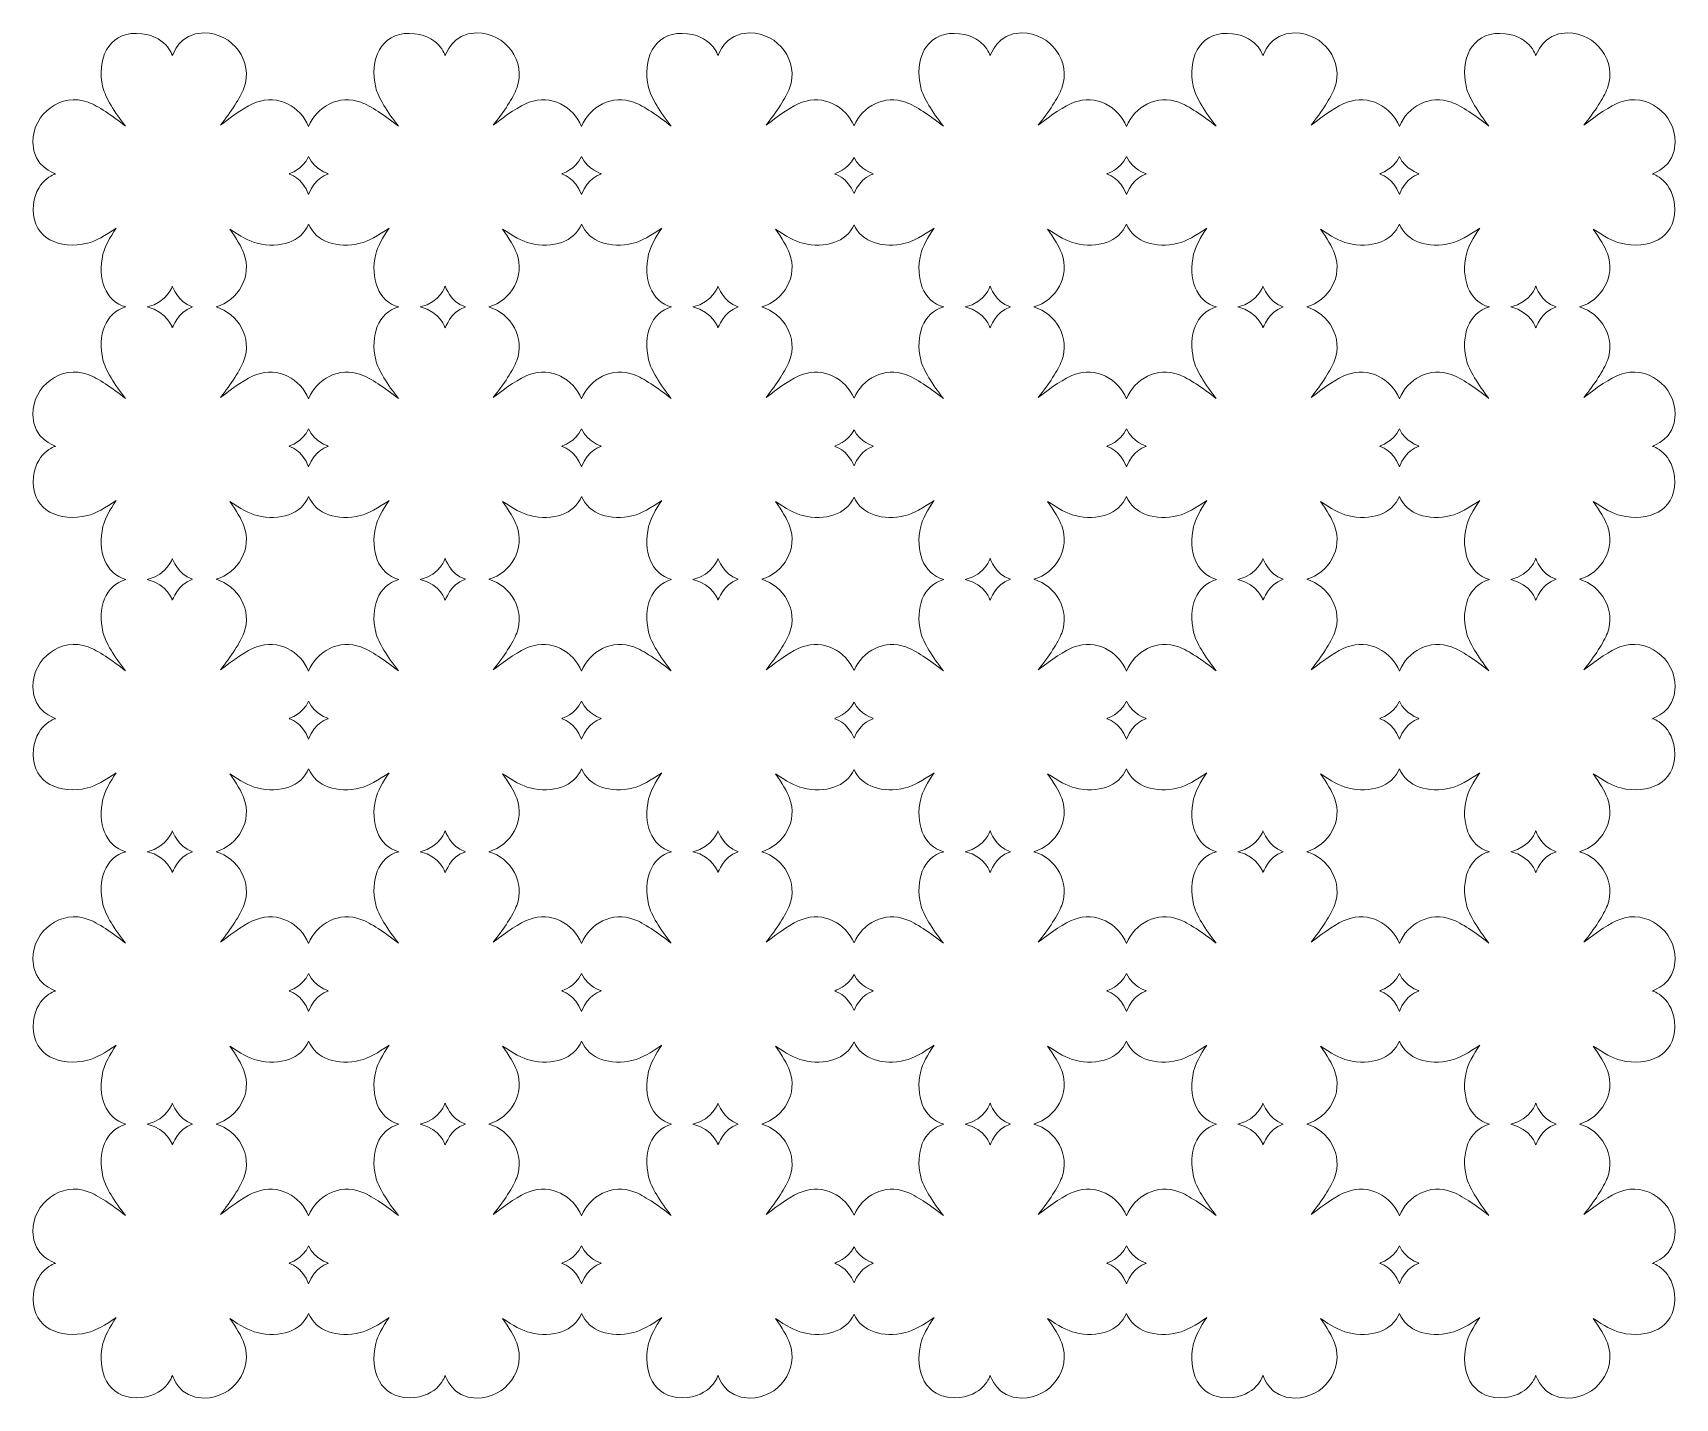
# Model space of a CAD drawing. Header units: centimetres. Extents: x -10 to 0.5, y 5.1 to 13.9.
import ezdxf

# ---------------------------------------------------------------- set-up
doc = ezdxf.new("R2010")
doc.units = ezdxf.units.CM
doc.header["$MEASUREMENT"] = 0
doc.layers.add('Layer 1', color=7, linetype='Continuous')

msp = doc.modelspace()

# ---------------------------------------------------------------- linework, layer by layer
at = {"layer": 'Layer 1', "color": 53, "lineweight": 0}
for points, knots in [([(-8.93069, 13.87848), (-9.09634, 13.87848), (-9.12922, 13.73226), (-9.13657, 13.73214), (-9.13657, 13.73214), (-9.13215, 13.72781), (-9.17529, 13.87261), (-9.36643, 13.87518), (-9.36643, 13.87518), (-9.55042, 13.87518), (-9.62464, 13.70612), (-9.58223, 13.52708), (-9.58223, 13.52708), (-9.56636, 13.46009), (-9.50691, 13.36762), (-9.43671, 13.27738), (-9.43671, 13.27738), (-9.5249, 13.34709), (-9.61439, 13.40737), (-9.67731, 13.43117), (-9.67731, 13.43117), (-9.8494, 13.49627), (-10.03367, 13.35885), (-10.03367, 13.17486), (-10.03367, 13.17486), (-10.03367, 13.00921), (-9.88828, 12.97633), (-9.88815, 12.96898), (-9.88815, 12.96898), (-9.88382, 12.9734), (-10.02863, 12.93026), (-10.03119, 12.73912), (-10.03119, 12.73912), (-10.03119, 12.55513), (-9.86131, 12.48091), (-9.68227, 12.52332), (-9.68227, 12.52332), (-9.63106, 12.53545), (-9.56491, 12.57347), (-9.49624, 12.62171), (-9.49624, 12.62171), (-9.53855, 12.55937), (-9.57113, 12.49987), (-9.58223, 12.45304), (-9.58223, 12.45304), (-9.61894, 12.29807), (-9.56784, 12.15023), (-9.43423, 12.11322), (-9.43423, 12.11322), (-9.56803, 12.07648), (-9.61896, 11.92846), (-9.58223, 11.77339), (-9.58223, 11.77339), (-9.56636, 11.7064), (-9.50691, 11.61392), (-9.43671, 11.52369), (-9.43671, 11.52369), (-9.5249, 11.5934), (-9.61439, 11.65368), (-9.67731, 11.67748), (-9.67731, 11.67748), (-9.8494, 11.74258), (-10.03367, 11.60516), (-10.03367, 11.42117), (-10.03367, 11.42117), (-10.03367, 11.25551), (-9.88828, 11.22264), (-9.88815, 11.21529), (-9.88815, 11.21529), (-9.88382, 11.2197), (-10.02863, 11.17657), (-10.03119, 10.98543), (-10.03119, 10.98543), (-10.03119, 10.80144), (-9.86131, 10.72721), (-9.68227, 10.76963), (-9.68227, 10.76963), (-9.63106, 10.78176), (-9.56491, 10.81978), (-9.49624, 10.86802), (-9.49624, 10.86802), (-9.53855, 10.80567), (-9.57113, 10.74618), (-9.58223, 10.69935), (-9.58223, 10.69935), (-9.61896, 10.54428), (-9.56803, 10.3956), (-9.43423, 10.3587), (-9.43423, 10.3587), (-9.56784, 10.32185), (-9.61894, 10.17467), (-9.58223, 10.0197), (-9.58223, 10.0197), (-9.56636, 9.95271), (-9.50691, 9.86023), (-9.43671, 9.77), (-9.43671, 9.77), (-9.5249, 9.83971), (-9.61439, 9.89999), (-9.67731, 9.92379), (-9.67731, 9.92379), (-9.8494, 9.98888), (-10.03367, 9.85147), (-10.03367, 9.66747), (-10.03367, 9.66747), (-10.03367, 9.50182), (-9.88828, 9.46895), (-9.88815, 9.4616), (-9.88815, 9.4616), (-9.88382, 9.46601), (-10.02863, 9.42288), (-10.03119, 9.23174), (-10.03119, 9.23174), (-10.03119, 9.04775), (-9.86131, 8.97352), (-9.68227, 9.01594), (-9.68227, 9.01594), (-9.63107, 9.02807), (-9.56491, 9.06609), (-9.49624, 9.11433), (-9.49624, 9.11433), (-9.53855, 9.05198), (-9.57113, 8.99249), (-9.58223, 8.94566), (-9.58223, 8.94566), (-9.61894, 8.79068), (-9.56784, 8.64285), (-9.43423, 8.60583), (-9.43423, 8.60583), (-9.56803, 8.5691), (-9.61896, 8.42108), (-9.58223, 8.26601), (-9.58223, 8.26601), (-9.56636, 8.19902), (-9.50691, 8.10654), (-9.43671, 8.01631), (-9.43671, 8.01631), (-9.5249, 8.08602), (-9.61439, 8.1463), (-9.67731, 8.1701), (-9.67731, 8.1701), (-9.8494, 8.23519), (-10.03367, 8.09777), (-10.03367, 7.91378), (-10.03367, 7.91378), (-10.03367, 7.74813), (-9.88828, 7.71526), (-9.88815, 7.7079), (-9.88815, 7.7079), (-9.88382, 7.71232), (-10.02863, 7.66919), (-10.03119, 7.47805), (-10.03119, 7.47805), (-10.03119, 7.29406), (-9.86131, 7.21983), (-9.68227, 7.26225), (-9.68227, 7.26225), (-9.63107, 7.27438), (-9.56491, 7.3124), (-9.49624, 7.36064), (-9.49624, 7.36064), (-9.53855, 7.29829), (-9.57113, 7.2388), (-9.58223, 7.19197), (-9.58223, 7.19197), (-9.61896, 7.0369), (-9.56803, 6.88821), (-9.43423, 6.85132), (-9.43423, 6.85132), (-9.56784, 6.81447), (-9.61894, 6.66729), (-9.58223, 6.51232), (-9.58223, 6.51232), (-9.56636, 6.44533), (-9.50691, 6.35285), (-9.43671, 6.26262), (-9.43671, 6.26262), (-9.5249, 6.33233), (-9.61439, 6.3926), (-9.67731, 6.41641), (-9.67731, 6.41641), (-9.8494, 6.4815), (-10.03367, 6.34408), (-10.03367, 6.16009), (-10.03367, 6.16009), (-10.03367, 5.99444), (-9.88828, 5.96157), (-9.88815, 5.95421), (-9.88815, 5.95421), (-9.88382, 5.95863), (-10.02863, 5.91549), (-10.03119, 5.72436), (-10.03119, 5.72436), (-10.03119, 5.54036), (-9.86131, 5.46614), (-9.68227, 5.50855), (-9.68227, 5.50855), (-9.63107, 5.52069), (-9.56491, 5.5587), (-9.49624, 5.60695), (-9.49624, 5.60695), (-9.53855, 5.5446), (-9.57113, 5.48511), (-9.58223, 5.43827), (-9.58223, 5.43827), (-9.62464, 5.25924), (-9.55042, 5.08936), (-9.36643, 5.08936), (-9.36643, 5.08936), (-9.17529, 5.09192), (-9.13215, 5.23673), (-9.13657, 5.2324), (-9.13657, 5.2324), (-9.12922, 5.23227), (-9.09634, 5.08687), (-8.93069, 5.08688), (-8.93069, 5.08688), (-8.7467, 5.08688), (-8.60928, 5.27114), (-8.67438, 5.44324), (-8.67438, 5.44324), (-8.69059, 5.4861), (-8.72376, 5.54166), (-8.76533, 5.60033), (-8.76533, 5.60033), (-8.70002, 5.55527), (-8.63726, 5.52013), (-8.58839, 5.50855), (-8.58839, 5.50855), (-8.44292, 5.47409), (-8.30462, 5.51673), (-8.25766, 5.63258), (-8.25766, 5.63258), (-8.21049, 5.51673), (-8.07074, 5.47409), (-7.92527, 5.50855), (-7.92527, 5.50855), (-7.87407, 5.52069), (-7.80791, 5.5587), (-7.73924, 5.60695), (-7.73924, 5.60695), (-7.78155, 5.5446), (-7.81413, 5.48511), (-7.82523, 5.43827), (-7.82523, 5.43827), (-7.86764, 5.25924), (-7.79342, 5.08936), (-7.60943, 5.08936), (-7.60943, 5.08936), (-7.41829, 5.09192), (-7.37515, 5.23673), (-7.37957, 5.2324), (-7.37957, 5.2324), (-7.37222, 5.23227), (-7.33934, 5.08687), (-7.17369, 5.08688), (-7.17369, 5.08688), (-6.9897, 5.08688), (-6.85228, 5.27114), (-6.91738, 5.44324), (-6.91738, 5.44324), (-6.93359, 5.4861), (-6.96676, 5.54166), (-7.00833, 5.60033), (-7.00833, 5.60033), (-6.94302, 5.55527), (-6.88026, 5.52013), (-6.83139, 5.50855), (-6.83139, 5.50855), (-6.68592, 5.47409), (-6.5468, 5.51673), (-6.49983, 5.63258), (-6.49983, 5.63258), (-6.45266, 5.51673), (-6.31374, 5.47409), (-6.16827, 5.50855), (-6.16827, 5.50855), (-6.11707, 5.52069), (-6.05091, 5.5587), (-5.98224, 5.60695), (-5.98224, 5.60695), (-6.02455, 5.5446), (-6.05713, 5.48511), (-6.06823, 5.43827), (-6.06823, 5.43827), (-6.11064, 5.25924), (-6.03642, 5.08936), (-5.85243, 5.08936), (-5.85243, 5.08936), (-5.66129, 5.09192), (-5.61815, 5.23673), (-5.62257, 5.2324), (-5.62257, 5.2324), (-5.61522, 5.23227), (-5.58234, 5.08687), (-5.41669, 5.08688), (-5.41669, 5.08688), (-5.2327, 5.08688), (-5.09528, 5.27114), (-5.16038, 5.44324), (-5.16038, 5.44324), (-5.17659, 5.4861), (-5.20976, 5.54166), (-5.25133, 5.60033), (-5.25133, 5.60033), (-5.18602, 5.55527), (-5.12326, 5.52013), (-5.07439, 5.50855), (-5.07439, 5.50855), (-4.9311, 5.47461), (-4.79427, 5.51567), (-4.74531, 5.62762), (-4.74531, 5.62762), (-4.69615, 5.51567), (-4.5587, 5.47461), (-4.41541, 5.50855), (-4.41541, 5.50855), (-4.3642, 5.52069), (-4.29805, 5.5587), (-4.22938, 5.60695), (-4.22938, 5.60695), (-4.27169, 5.5446), (-4.30427, 5.48511), (-4.31536, 5.43827), (-4.31536, 5.43827), (-4.35778, 5.25924), (-4.28356, 5.08936), (-4.09956, 5.08936), (-4.09956, 5.08936), (-3.90843, 5.09192), (-3.86529, 5.23673), (-3.86971, 5.2324), (-3.86971, 5.2324), (-3.86235, 5.23227), (-3.82948, 5.08687), (-3.66383, 5.08688), (-3.66383, 5.08688), (-3.47984, 5.08688), (-3.34242, 5.27114), (-3.40751, 5.44324), (-3.40751, 5.44324), (-3.42373, 5.4861), (-3.45689, 5.54166), (-3.49846, 5.60033), (-3.49846, 5.60033), (-3.43316, 5.55527), (-3.3704, 5.52013), (-3.32152, 5.50855), (-3.32152, 5.50855), (-3.17606, 5.47409), (-3.03776, 5.51673), (-2.99079, 5.63258), (-2.99079, 5.63258), (-2.94362, 5.51673), (-2.80388, 5.47409), (-2.65841, 5.50855), (-2.65841, 5.50855), (-2.60721, 5.52069), (-2.54105, 5.5587), (-2.47238, 5.60695), (-2.47238, 5.60695), (-2.51469, 5.5446), (-2.54727, 5.48511), (-2.55837, 5.43827), (-2.55837, 5.43827), (-2.60078, 5.25924), (-2.52656, 5.08936), (-2.34257, 5.08936), (-2.34257, 5.08936), (-2.15143, 5.09192), (-2.10829, 5.23673), (-2.11271, 5.2324), (-2.11271, 5.2324), (-2.10535, 5.23227), (-2.07248, 5.08687), (-1.90683, 5.08688), (-1.90683, 5.08688), (-1.72284, 5.08688), (-1.58542, 5.27114), (-1.65051, 5.44324), (-1.65051, 5.44324), (-1.66673, 5.4861), (-1.69989, 5.54166), (-1.74146, 5.60033), (-1.74146, 5.60033), (-1.67616, 5.55527), (-1.6134, 5.52013), (-1.56452, 5.50855), (-1.56452, 5.50855), (-1.41906, 5.47409), (-1.27993, 5.51673), (-1.23297, 5.63258), (-1.23297, 5.63258), (-1.1858, 5.51673), (-1.04688, 5.47409), (-0.90141, 5.50855), (-0.90141, 5.50855), (-0.85021, 5.52069), (-0.78405, 5.5587), (-0.71538, 5.60695), (-0.71538, 5.60695), (-0.75769, 5.5446), (-0.79027, 5.48511), (-0.80137, 5.43827), (-0.80137, 5.43827), (-0.84378, 5.25924), (-0.76956, 5.08936), (-0.58557, 5.08936), (-0.58557, 5.08936), (-0.39443, 5.09192), (-0.35129, 5.23673), (-0.35571, 5.2324), (-0.35571, 5.2324), (-0.34836, 5.23227), (-0.31548, 5.08687), (-0.14983, 5.08688), (-0.14983, 5.08688), (0.03416, 5.08688), (0.17158, 5.27114), (0.10648, 5.44324), (0.10648, 5.44324), (0.09027, 5.4861), (0.0571, 5.54166), (0.01553, 5.60033), (0.01553, 5.60033), (0.08084, 5.55527), (0.1436, 5.52013), (0.19247, 5.50855), (0.19247, 5.50855), (0.37151, 5.46614), (0.54057, 5.54036), (0.54057, 5.72436), (0.54057, 5.72436), (0.538, 5.91549), (0.3932, 5.95863), (0.39753, 5.95421), (0.39753, 5.95421), (0.39765, 5.96157), (0.54305, 5.99444), (0.54305, 6.16009), (0.54305, 6.16009), (0.54305, 6.34408), (0.35878, 6.4815), (0.18669, 6.41641), (0.18669, 6.41641), (0.12587, 6.3934), (0.04047, 6.33598), (-0.04482, 6.26923), (-0.04482, 6.26923), (0.0238, 6.35637), (0.08298, 6.44438), (0.10648, 6.50653), (0.10648, 6.50653), (0.16205, 6.65344), (0.06965, 6.80952), (-0.07294, 6.85214), (-0.07294, 6.85214), (0.06964, 6.89459), (0.16205, 7.05002), (0.10648, 7.19693), (0.10648, 7.19693), (0.09027, 7.23979), (0.0571, 7.29535), (0.01553, 7.35402), (0.01553, 7.35402), (0.08084, 7.30896), (0.1436, 7.27382), (0.19247, 7.26225), (0.19247, 7.26225), (0.37151, 7.21983), (0.54057, 7.29406), (0.54057, 7.47805), (0.54057, 7.47805), (0.538, 7.66919), (0.3932, 7.71232), (0.39753, 7.7079), (0.39753, 7.7079), (0.39765, 7.71526), (0.54305, 7.74813), (0.54305, 7.91378), (0.54305, 7.91378), (0.54305, 8.09777), (0.35878, 8.23519), (0.18669, 8.1701), (0.18669, 8.1701), (0.12587, 8.14709), (0.04047, 8.08968), (-0.04482, 8.02292), (-0.04482, 8.02292), (0.0238, 8.11006), (0.08298, 8.19807), (0.10648, 8.26022), (0.10648, 8.26022), (0.16205, 8.40713), (0.06965, 8.56321), (-0.07294, 8.60583), (-0.07294, 8.60583), (0.06965, 8.64828), (0.16205, 8.80371), (0.10648, 8.95062), (0.10648, 8.95062), (0.09027, 8.99348), (0.0571, 9.04904), (0.01553, 9.10771), (0.01553, 9.10771), (0.08084, 9.06265), (0.1436, 9.02752), (0.19247, 9.01594), (0.19247, 9.01594), (0.37151, 8.97352), (0.54057, 9.04775), (0.54057, 9.23174), (0.54057, 9.23174), (0.538, 9.42288), (0.3932, 9.46601), (0.39753, 9.4616), (0.39753, 9.4616), (0.39765, 9.46895), (0.54305, 9.50182), (0.54305, 9.66747), (0.54305, 9.66747), (0.54305, 9.85146), (0.35878, 9.98888), (0.18669, 9.92379), (0.18669, 9.92379), (0.12587, 9.90078), (0.04047, 9.84337), (-0.04482, 9.77661), (-0.04482, 9.77661), (0.0238, 9.86375), (0.08298, 9.95176), (0.10648, 10.01391), (0.10648, 10.01391), (0.16205, 10.16082), (0.06965, 10.3169), (-0.07294, 10.35952), (-0.07294, 10.35952), (0.06965, 10.40197), (0.16205, 10.5574), (0.10648, 10.70431), (0.10648, 10.70431), (0.09027, 10.74717), (0.0571, 10.80273), (0.01553, 10.86141), (0.01553, 10.86141), (0.08084, 10.81635), (0.1436, 10.78121), (0.19247, 10.76963), (0.19247, 10.76963), (0.37151, 10.72721), (0.54057, 10.80144), (0.54057, 10.98543), (0.54057, 10.98543), (0.538, 11.17657), (0.3932, 11.2197), (0.39753, 11.21529), (0.39753, 11.21529), (0.39765, 11.22264), (0.54305, 11.25551), (0.54305, 11.42117), (0.54305, 11.42117), (0.54305, 11.60516), (0.35878, 11.74258), (0.18669, 11.67748), (0.18669, 11.67748), (0.12587, 11.65447), (0.04047, 11.59706), (-0.04482, 11.53031), (-0.04482, 11.53031), (0.0238, 11.61744), (0.08298, 11.70545), (0.10648, 11.7676), (0.10648, 11.7676), (0.16205, 11.91451), (0.06965, 12.07059), (-0.07294, 12.11322), (-0.07294, 12.11322), (0.06965, 12.15566), (0.16205, 12.31109), (0.10648, 12.458), (0.10648, 12.458), (0.09027, 12.50086), (0.0571, 12.55642), (0.01553, 12.6151), (0.01553, 12.6151), (0.08084, 12.57004), (0.1436, 12.5349), (0.19247, 12.52332), (0.19247, 12.52332), (0.37151, 12.48091), (0.54057, 12.55513), (0.54057, 12.73912), (0.54057, 12.73912), (0.538, 12.93026), (0.3932, 12.9734), (0.39753, 12.96898), (0.39753, 12.96898), (0.39765, 12.97633), (0.54305, 13.00921), (0.54305, 13.17486), (0.54305, 13.17486), (0.54305, 13.35885), (0.35878, 13.49627), (0.18669, 13.43117), (0.18669, 13.43117), (0.12587, 13.40817), (0.04047, 13.35075), (-0.04482, 13.284), (-0.04482, 13.284), (0.0238, 13.37113), (0.08298, 13.45915), (0.10648, 13.5213), (0.10648, 13.5213), (0.17158, 13.69339), (0.03416, 13.87848), (-0.14983, 13.87848), (-0.14983, 13.87848), (-0.31548, 13.87848), (-0.34836, 13.73226), (-0.35571, 13.73214), (-0.35571, 13.73214), (-0.35129, 13.7278), (-0.39443, 13.87261), (-0.58557, 13.87518), (-0.58557, 13.87518), (-0.76956, 13.87518), (-0.84378, 13.70612), (-0.80137, 13.52708), (-0.80137, 13.52708), (-0.7855, 13.46009), (-0.72605, 13.36762), (-0.65585, 13.27738), (-0.65585, 13.27738), (-0.74404, 13.34709), (-0.83353, 13.40737), (-0.89645, 13.43117), (-0.89645, 13.43117), (-1.03528, 13.48369), (-1.18143, 13.40411), (-1.23297, 13.2749), (-1.23297, 13.2749), (-1.2844, 13.4043), (-1.43137, 13.48373), (-1.57031, 13.43117), (-1.57031, 13.43117), (-1.63113, 13.40817), (-1.71653, 13.35075), (-1.80182, 13.284), (-1.80182, 13.284), (-1.7332, 13.37113), (-1.67402, 13.45915), (-1.65051, 13.5213), (-1.65051, 13.5213), (-1.58542, 13.69339), (-1.72284, 13.87848), (-1.90683, 13.87848), (-1.90683, 13.87848), (-2.07248, 13.87848), (-2.10535, 13.73226), (-2.11271, 13.73214), (-2.11271, 13.73214), (-2.10829, 13.7278), (-2.15143, 13.87261), (-2.34257, 13.87518), (-2.34257, 13.87518), (-2.52656, 13.87518), (-2.60078, 13.70612), (-2.55837, 13.52708), (-2.55837, 13.52708), (-2.5425, 13.46009), (-2.48305, 13.36762), (-2.41285, 13.27738), (-2.41285, 13.27738), (-2.50104, 13.34709), (-2.59053, 13.40737), (-2.65345, 13.43117), (-2.65345, 13.43117), (-2.7924, 13.48373), (-2.93937, 13.4043), (-2.99079, 13.2749), (-2.99079, 13.2749), (-3.04234, 13.40411), (-3.18848, 13.48369), (-3.32731, 13.43117), (-3.32731, 13.43117), (-3.38813, 13.40817), (-3.47353, 13.35075), (-3.55882, 13.284), (-3.55882, 13.284), (-3.4902, 13.37113), (-3.43102, 13.45915), (-3.40751, 13.5213), (-3.40751, 13.5213), (-3.34242, 13.69339), (-3.47984, 13.87848), (-3.66383, 13.87848), (-3.66383, 13.87848), (-3.82948, 13.87848), (-3.86235, 13.73226), (-3.86971, 13.73214), (-3.86971, 13.73214), (-3.86529, 13.72781), (-3.90843, 13.87261), (-4.09956, 13.87518), (-4.09956, 13.87518), (-4.28355, 13.87518), (-4.35778, 13.70612), (-4.31536, 13.52708), (-4.31536, 13.52708), (-4.29949, 13.46009), (-4.24005, 13.36762), (-4.16984, 13.27738), (-4.16984, 13.27738), (-4.25804, 13.34709), (-4.34753, 13.40737), (-4.41045, 13.43117), (-4.41045, 13.43117), (-4.54758, 13.48304), (-4.69212, 13.40628), (-4.74531, 13.27986), (-4.74531, 13.27986), (-4.79851, 13.40628), (-4.94304, 13.48305), (-5.08018, 13.43117), (-5.08018, 13.43117), (-5.141, 13.40817), (-5.22639, 13.35075), (-5.31169, 13.284), (-5.31169, 13.284), (-5.24306, 13.37113), (-5.18389, 13.45915), (-5.16038, 13.5213), (-5.16038, 13.5213), (-5.09528, 13.69339), (-5.2327, 13.87848), (-5.41669, 13.87848), (-5.41669, 13.87848), (-5.58234, 13.87848), (-5.61522, 13.73226), (-5.62257, 13.73214), (-5.62257, 13.73214), (-5.61815, 13.7278), (-5.66129, 13.87261), (-5.85243, 13.87518), (-5.85243, 13.87518), (-6.03642, 13.87518), (-6.11064, 13.70612), (-6.06823, 13.52708), (-6.06823, 13.52708), (-6.05236, 13.46009), (-5.99291, 13.36762), (-5.92271, 13.27738), (-5.92271, 13.27738), (-6.0109, 13.34709), (-6.10039, 13.40737), (-6.16331, 13.43117), (-6.16331, 13.43117), (-6.30214, 13.48369), (-6.44829, 13.40411), (-6.49983, 13.2749), (-6.49983, 13.2749), (-6.55126, 13.4043), (-6.69823, 13.48373), (-6.83717, 13.43117), (-6.83717, 13.43117), (-6.89799, 13.40817), (-6.98339, 13.35075), (-7.06868, 13.284), (-7.06868, 13.284), (-7.00006, 13.37113), (-6.94089, 13.45915), (-6.91738, 13.5213), (-6.91738, 13.5213), (-6.85228, 13.69339), (-6.9897, 13.87848), (-7.17369, 13.87848), (-7.17369, 13.87848), (-7.33934, 13.87848), (-7.37222, 13.73226), (-7.37957, 13.73214), (-7.37957, 13.73214), (-7.37515, 13.7278), (-7.41829, 13.87261), (-7.60943, 13.87518), (-7.60943, 13.87518), (-7.79342, 13.87518), (-7.86764, 13.70612), (-7.82523, 13.52708), (-7.82523, 13.52708), (-7.80936, 13.46009), (-7.74991, 13.36762), (-7.67971, 13.27738), (-7.67971, 13.27738), (-7.7679, 13.34709), (-7.85739, 13.40737), (-7.92031, 13.43117), (-7.92031, 13.43117), (-8.05926, 13.48373), (-8.20623, 13.4043), (-8.25766, 13.2749), (-8.25766, 13.2749), (-8.3092, 13.40411), (-8.45534, 13.48369), (-8.59417, 13.43117), (-8.59417, 13.43117), (-8.65499, 13.40817), (-8.74039, 13.35075), (-8.82568, 13.284), (-8.82568, 13.284), (-8.75706, 13.37113), (-8.69788, 13.45915), (-8.67438, 13.5213), (-8.67438, 13.5213), (-8.60928, 13.69339), (-8.7467, 13.87848), (-8.93069, 13.87848)], [0, 0, 0, 0, 0.00487805, 0.00487805, 0.00487805, 0.00487805, 0.0097561, 0.0097561, 0.0097561, 0.0097561, 0.01463415, 0.01463415, 0.01463415, 0.01463415, 0.0195122, 0.0195122, 0.0195122, 0.0195122, 0.02439024, 0.02439024, 0.02439024, 0.02439024, 0.02926829, 0.02926829, 0.02926829, 0.02926829, 0.03414634, 0.03414634, 0.03414634, 0.03414634, 0.03902439, 0.03902439, 0.03902439, 0.03902439, 0.04390244, 0.04390244, 0.04390244, 0.04390244, 0.04878049, 0.04878049, 0.04878049, 0.04878049, 0.05365854, 0.05365854, 0.05365854, 0.05365854, 0.05853659, 0.05853659, 0.05853659, 0.05853659, 0.06341463, 0.06341463, 0.06341463, 0.06341463, 0.06829268, 0.06829268, 0.06829268, 0.06829268, 0.07317073, 0.07317073, 0.07317073, 0.07317073, 0.07804878, 0.07804878, 0.07804878, 0.07804878, 0.08292683, 0.08292683, 0.08292683, 0.08292683, 0.08780488, 0.08780488, 0.08780488, 0.08780488, 0.09268293, 0.09268293, 0.09268293, 0.09268293, 0.09756098, 0.09756098, 0.09756098, 0.09756098, 0.10243902, 0.10243902, 0.10243902, 0.10243902, 0.10731707, 0.10731707, 0.10731707, 0.10731707, 0.11219512, 0.11219512, 0.11219512, 0.11219512, 0.11707317, 0.11707317, 0.11707317, 0.11707317, 0.12195122, 0.12195122, 0.12195122, 0.12195122, 0.12682927, 0.12682927, 0.12682927, 0.12682927, 0.13170732, 0.13170732, 0.13170732, 0.13170732, 0.13658537, 0.13658537, 0.13658537, 0.13658537, 0.14146341, 0.14146341, 0.14146341, 0.14146341, 0.14634146, 0.14634146, 0.14634146, 0.14634146, 0.15121951, 0.15121951, 0.15121951, 0.15121951, 0.15609756, 0.15609756, 0.15609756, 0.15609756, 0.16097561, 0.16097561, 0.16097561, 0.16097561, 0.16585366, 0.16585366, 0.16585366, 0.16585366, 0.17073171, 0.17073171, 0.17073171, 0.17073171, 0.17560976, 0.17560976, 0.17560976, 0.17560976, 0.1804878, 0.1804878, 0.1804878, 0.1804878, 0.18536585, 0.18536585, 0.18536585, 0.18536585, 0.1902439, 0.1902439, 0.1902439, 0.1902439, 0.19512195, 0.19512195, 0.19512195, 0.19512195, 0.2, 0.2, 0.2, 0.2, 0.20487805, 0.20487805, 0.20487805, 0.20487805, 0.2097561, 0.2097561, 0.2097561, 0.2097561, 0.21463415, 0.21463415, 0.21463415, 0.21463415, 0.2195122, 0.2195122, 0.2195122, 0.2195122, 0.22439024, 0.22439024, 0.22439024, 0.22439024, 0.22926829, 0.22926829, 0.22926829, 0.22926829, 0.23414634, 0.23414634, 0.23414634, 0.23414634, 0.23902439, 0.23902439, 0.23902439, 0.23902439, 0.24390244, 0.24390244, 0.24390244, 0.24390244, 0.24878049, 0.24878049, 0.24878049, 0.24878049, 0.25365854, 0.25365854, 0.25365854, 0.25365854, 0.25853659, 0.25853659, 0.25853659, 0.25853659, 0.26341463, 0.26341463, 0.26341463, 0.26341463, 0.26829268, 0.26829268, 0.26829268, 0.26829268, 0.27317073, 0.27317073, 0.27317073, 0.27317073, 0.27804878, 0.27804878, 0.27804878, 0.27804878, 0.28292683, 0.28292683, 0.28292683, 0.28292683, 0.28780488, 0.28780488, 0.28780488, 0.28780488, 0.29268293, 0.29268293, 0.29268293, 0.29268293, 0.29756098, 0.29756098, 0.29756098, 0.29756098, 0.30243902, 0.30243902, 0.30243902, 0.30243902, 0.30731707, 0.30731707, 0.30731707, 0.30731707, 0.31219512, 0.31219512, 0.31219512, 0.31219512, 0.31707317, 0.31707317, 0.31707317, 0.31707317, 0.32195122, 0.32195122, 0.32195122, 0.32195122, 0.32682927, 0.32682927, 0.32682927, 0.32682927, 0.33170732, 0.33170732, 0.33170732, 0.33170732, 0.33658537, 0.33658537, 0.33658537, 0.33658537, 0.34146341, 0.34146341, 0.34146341, 0.34146341, 0.34634146, 0.34634146, 0.34634146, 0.34634146, 0.35121951, 0.35121951, 0.35121951, 0.35121951, 0.35609756, 0.35609756, 0.35609756, 0.35609756, 0.36097561, 0.36097561, 0.36097561, 0.36097561, 0.36585366, 0.36585366, 0.36585366, 0.36585366, 0.37073171, 0.37073171, 0.37073171, 0.37073171, 0.37560976, 0.37560976, 0.37560976, 0.37560976, 0.3804878, 0.3804878, 0.3804878, 0.3804878, 0.38536585, 0.38536585, 0.38536585, 0.38536585, 0.3902439, 0.3902439, 0.3902439, 0.3902439, 0.39512195, 0.39512195, 0.39512195, 0.39512195, 0.4, 0.4, 0.4, 0.4, 0.40487805, 0.40487805, 0.40487805, 0.40487805, 0.4097561, 0.4097561, 0.4097561, 0.4097561, 0.41463415, 0.41463415, 0.41463415, 0.41463415, 0.4195122, 0.4195122, 0.4195122, 0.4195122, 0.42439024, 0.42439024, 0.42439024, 0.42439024, 0.42926829, 0.42926829, 0.42926829, 0.42926829, 0.43414634, 0.43414634, 0.43414634, 0.43414634, 0.43902439, 0.43902439, 0.43902439, 0.43902439, 0.44390244, 0.44390244, 0.44390244, 0.44390244, 0.44878049, 0.44878049, 0.44878049, 0.44878049, 0.45365854, 0.45365854, 0.45365854, 0.45365854, 0.45853659, 0.45853659, 0.45853659, 0.45853659, 0.46341463, 0.46341463, 0.46341463, 0.46341463, 0.46829268, 0.46829268, 0.46829268, 0.46829268, 0.47317073, 0.47317073, 0.47317073, 0.47317073, 0.47804878, 0.47804878, 0.47804878, 0.47804878, 0.48292683, 0.48292683, 0.48292683, 0.48292683, 0.48780488, 0.48780488, 0.48780488, 0.48780488, 0.49268293, 0.49268293, 0.49268293, 0.49268293, 0.49756098, 0.49756098, 0.49756098, 0.49756098, 0.50243902, 0.50243902, 0.50243902, 0.50243902, 0.50731707, 0.50731707, 0.50731707, 0.50731707, 0.51219512, 0.51219512, 0.51219512, 0.51219512, 0.51707317, 0.51707317, 0.51707317, 0.51707317, 0.52195122, 0.52195122, 0.52195122, 0.52195122, 0.52682927, 0.52682927, 0.52682927, 0.52682927, 0.53170732, 0.53170732, 0.53170732, 0.53170732, 0.53658537, 0.53658537, 0.53658537, 0.53658537, 0.54146341, 0.54146341, 0.54146341, 0.54146341, 0.54634146, 0.54634146, 0.54634146, 0.54634146, 0.55121951, 0.55121951, 0.55121951, 0.55121951, 0.55609756, 0.55609756, 0.55609756, 0.55609756, 0.56097561, 0.56097561, 0.56097561, 0.56097561, 0.56585366, 0.56585366, 0.56585366, 0.56585366, 0.57073171, 0.57073171, 0.57073171, 0.57073171, 0.57560976, 0.57560976, 0.57560976, 0.57560976, 0.5804878, 0.5804878, 0.5804878, 0.5804878, 0.58536585, 0.58536585, 0.58536585, 0.58536585, 0.5902439, 0.5902439, 0.5902439, 0.5902439, 0.59512195, 0.59512195, 0.59512195, 0.59512195, 0.6, 0.6, 0.6, 0.6, 0.60487805, 0.60487805, 0.60487805, 0.60487805, 0.6097561, 0.6097561, 0.6097561, 0.6097561, 0.61463415, 0.61463415, 0.61463415, 0.61463415, 0.6195122, 0.6195122, 0.6195122, 0.6195122, 0.62439024, 0.62439024, 0.62439024, 0.62439024, 0.62926829, 0.62926829, 0.62926829, 0.62926829, 0.63414634, 0.63414634, 0.63414634, 0.63414634, 0.63902439, 0.63902439, 0.63902439, 0.63902439, 0.64390244, 0.64390244, 0.64390244, 0.64390244, 0.64878049, 0.64878049, 0.64878049, 0.64878049, 0.65365854, 0.65365854, 0.65365854, 0.65365854, 0.65853659, 0.65853659, 0.65853659, 0.65853659, 0.66341463, 0.66341463, 0.66341463, 0.66341463, 0.66829268, 0.66829268, 0.66829268, 0.66829268, 0.67317073, 0.67317073, 0.67317073, 0.67317073, 0.67804878, 0.67804878, 0.67804878, 0.67804878, 0.68292683, 0.68292683, 0.68292683, 0.68292683, 0.68780488, 0.68780488, 0.68780488, 0.68780488, 0.69268293, 0.69268293, 0.69268293, 0.69268293, 0.69756098, 0.69756098, 0.69756098, 0.69756098, 0.70243902, 0.70243902, 0.70243902, 0.70243902, 0.70731707, 0.70731707, 0.70731707, 0.70731707, 0.71219512, 0.71219512, 0.71219512, 0.71219512, 0.71707317, 0.71707317, 0.71707317, 0.71707317, 0.72195122, 0.72195122, 0.72195122, 0.72195122, 0.72682927, 0.72682927, 0.72682927, 0.72682927, 0.73170732, 0.73170732, 0.73170732, 0.73170732, 0.73658537, 0.73658537, 0.73658537, 0.73658537, 0.74146341, 0.74146341, 0.74146341, 0.74146341, 0.74634146, 0.74634146, 0.74634146, 0.74634146, 0.75121951, 0.75121951, 0.75121951, 0.75121951, 0.75609756, 0.75609756, 0.75609756, 0.75609756, 0.76097561, 0.76097561, 0.76097561, 0.76097561, 0.76585366, 0.76585366, 0.76585366, 0.76585366, 0.77073171, 0.77073171, 0.77073171, 0.77073171, 0.77560976, 0.77560976, 0.77560976, 0.77560976, 0.7804878, 0.7804878, 0.7804878, 0.7804878, 0.78536585, 0.78536585, 0.78536585, 0.78536585, 0.7902439, 0.7902439, 0.7902439, 0.7902439, 0.79512195, 0.79512195, 0.79512195, 0.79512195, 0.8, 0.8, 0.8, 0.8, 0.80487805, 0.80487805, 0.80487805, 0.80487805, 0.8097561, 0.8097561, 0.8097561, 0.8097561, 0.81463415, 0.81463415, 0.81463415, 0.81463415, 0.8195122, 0.8195122, 0.8195122, 0.8195122, 0.82439024, 0.82439024, 0.82439024, 0.82439024, 0.82926829, 0.82926829, 0.82926829, 0.82926829, 0.83414634, 0.83414634, 0.83414634, 0.83414634, 0.83902439, 0.83902439, 0.83902439, 0.83902439, 0.84390244, 0.84390244, 0.84390244, 0.84390244, 0.84878049, 0.84878049, 0.84878049, 0.84878049, 0.85365854, 0.85365854, 0.85365854, 0.85365854, 0.85853659, 0.85853659, 0.85853659, 0.85853659, 0.86341463, 0.86341463, 0.86341463, 0.86341463, 0.86829268, 0.86829268, 0.86829268, 0.86829268, 0.87317073, 0.87317073, 0.87317073, 0.87317073, 0.87804878, 0.87804878, 0.87804878, 0.87804878, 0.88292683, 0.88292683, 0.88292683, 0.88292683, 0.88780488, 0.88780488, 0.88780488, 0.88780488, 0.89268293, 0.89268293, 0.89268293, 0.89268293, 0.89756098, 0.89756098, 0.89756098, 0.89756098, 0.90243902, 0.90243902, 0.90243902, 0.90243902, 0.90731707, 0.90731707, 0.90731707, 0.90731707, 0.91219512, 0.91219512, 0.91219512, 0.91219512, 0.91707317, 0.91707317, 0.91707317, 0.91707317, 0.92195122, 0.92195122, 0.92195122, 0.92195122, 0.92682927, 0.92682927, 0.92682927, 0.92682927, 0.93170732, 0.93170732, 0.93170732, 0.93170732, 0.93658537, 0.93658537, 0.93658537, 0.93658537, 0.94146341, 0.94146341, 0.94146341, 0.94146341, 0.94634146, 0.94634146, 0.94634146, 0.94634146, 0.95121951, 0.95121951, 0.95121951, 0.95121951, 0.95609756, 0.95609756, 0.95609756, 0.95609756, 0.96097561, 0.96097561, 0.96097561, 0.96097561, 0.96585366, 0.96585366, 0.96585366, 0.96585366, 0.97073171, 0.97073171, 0.97073171, 0.97073171, 0.97560976, 0.97560976, 0.97560976, 0.97560976, 0.9804878, 0.9804878, 0.9804878, 0.9804878, 0.98536585, 0.98536585, 0.98536585, 0.98536585, 0.9902439, 0.9902439, 0.9902439, 0.9902439, 1, 1, 1, 1]), ([(-8.25766, 13.08143), (-8.21818, 12.99583), (-8.13125, 12.97466), (-8.13115, 12.96898), (-8.13115, 12.96898), (-8.12769, 12.97251), (-8.21927, 12.9457), (-8.25766, 12.83751), (-8.25766, 12.83751), (-8.2961, 12.94547), (-8.38679, 12.9725), (-8.38333, 12.96898), (-8.38333, 12.96898), (-8.38323, 12.97466), (-8.29714, 12.99583), (-8.25766, 13.08143)], [0, 0, 0, 0, 0.2, 0.2, 0.2, 0.2, 0.4, 0.4, 0.4, 0.4, 0.6, 0.6, 0.6, 0.6, 1, 1, 1, 1]), ([(-6.49983, 13.08225), (-6.4605, 12.99607), (-6.37425, 12.97467), (-6.37415, 12.96898), (-6.37415, 12.96898), (-6.3707, 12.9725), (-6.46138, 12.94547), (-6.49983, 12.83751), (-6.49983, 12.83751), (-6.53822, 12.9457), (-6.62979, 12.97251), (-6.62633, 12.96898), (-6.62633, 12.96898), (-6.62624, 12.97468), (-6.53912, 12.99592), (-6.49983, 13.08225)], [0, 0, 0, 0, 0.2, 0.2, 0.2, 0.2, 0.4, 0.4, 0.4, 0.4, 0.6, 0.6, 0.6, 0.6, 1, 1, 1, 1]), ([(-4.74531, 13.07646), (-4.70481, 12.99513), (-4.62139, 12.97454), (-4.62129, 12.96898), (-4.62129, 12.96898), (-4.6179, 12.97244), (-4.70574, 12.94651), (-4.74531, 12.8433), (-4.74531, 12.8433), (-4.78488, 12.94651), (-4.87273, 12.97244), (-4.86934, 12.96898), (-4.86934, 12.96898), (-4.86924, 12.97455), (-4.78576, 12.99491), (-4.74531, 13.07646)], [0, 0, 0, 0, 0.2, 0.2, 0.2, 0.2, 0.4, 0.4, 0.4, 0.4, 0.6, 0.6, 0.6, 0.6, 1, 1, 1, 1]), ([(-2.99079, 13.08143), (-2.95131, 12.99583), (-2.86439, 12.97466), (-2.86429, 12.96898), (-2.86429, 12.96898), (-2.86083, 12.97251), (-2.9524, 12.9457), (-2.99079, 12.83751), (-2.99079, 12.83751), (-3.02924, 12.94547), (-3.11993, 12.9725), (-3.11647, 12.96898), (-3.11647, 12.96898), (-3.11637, 12.97466), (-3.03027, 12.99583), (-2.99079, 13.08143)], [0, 0, 0, 0, 0.2, 0.2, 0.2, 0.2, 0.4, 0.4, 0.4, 0.4, 0.6, 0.6, 0.6, 0.6, 1, 1, 1, 1]), ([(-1.23297, 13.08225), (-1.19364, 12.99607), (-1.10739, 12.97467), (-1.10729, 12.96898), (-1.10729, 12.96898), (-1.10384, 12.9725), (-1.19452, 12.94547), (-1.23297, 12.83751), (-1.23297, 12.83751), (-1.27136, 12.9457), (-1.36293, 12.97251), (-1.35947, 12.96898), (-1.35947, 12.96898), (-1.35937, 12.97468), (-1.27226, 12.99592), (-1.23297, 13.08225)], [0, 0, 0, 0, 0.2, 0.2, 0.2, 0.2, 0.4, 0.4, 0.4, 0.4, 0.6, 0.6, 0.6, 0.6, 1, 1, 1, 1]), ([(-8.25766, 12.64734), (-8.21049, 12.53149), (-8.07074, 12.48886), (-7.92527, 12.52332), (-7.92527, 12.52332), (-7.87407, 12.53545), (-7.80791, 12.57347), (-7.73924, 12.62171), (-7.73924, 12.62171), (-7.78155, 12.55937), (-7.81413, 12.49987), (-7.82523, 12.45304), (-7.82523, 12.45304), (-7.86194, 12.29807), (-7.81084, 12.15023), (-7.67723, 12.11322), (-7.67723, 12.11322), (-7.81103, 12.07648), (-7.86196, 11.92846), (-7.82523, 11.77339), (-7.82523, 11.77339), (-7.80936, 11.7064), (-7.74991, 11.61392), (-7.67971, 11.52369), (-7.67971, 11.52369), (-7.7679, 11.5934), (-7.85739, 11.65368), (-7.92031, 11.67748), (-7.92031, 11.67748), (-8.05926, 11.73004), (-8.20623, 11.65061), (-8.25766, 11.52121), (-8.25766, 11.52121), (-8.3092, 11.65042), (-8.45534, 11.72999), (-8.59417, 11.67748), (-8.59417, 11.67748), (-8.65499, 11.65447), (-8.74039, 11.59706), (-8.82568, 11.53031), (-8.82568, 11.53031), (-8.75706, 11.61744), (-8.69788, 11.70545), (-8.67438, 11.7676), (-8.67438, 11.7676), (-8.6188, 11.91451), (-8.71121, 12.07059), (-8.8538, 12.11322), (-8.8538, 12.11322), (-8.71121, 12.15566), (-8.6188, 12.31109), (-8.67438, 12.458), (-8.67438, 12.458), (-8.69059, 12.50086), (-8.72376, 12.55642), (-8.76533, 12.6151), (-8.76533, 12.6151), (-8.70002, 12.57004), (-8.63726, 12.5349), (-8.58839, 12.52332), (-8.58839, 12.52332), (-8.44292, 12.48886), (-8.30462, 12.53149), (-8.25766, 12.64734)], [0, 0, 0, 0, 0.05882353, 0.05882353, 0.05882353, 0.05882353, 0.11764706, 0.11764706, 0.11764706, 0.11764706, 0.17647059, 0.17647059, 0.17647059, 0.17647059, 0.23529412, 0.23529412, 0.23529412, 0.23529412, 0.29411765, 0.29411765, 0.29411765, 0.29411765, 0.35294118, 0.35294118, 0.35294118, 0.35294118, 0.41176471, 0.41176471, 0.41176471, 0.41176471, 0.47058824, 0.47058824, 0.47058824, 0.47058824, 0.52941176, 0.52941176, 0.52941176, 0.52941176, 0.58823529, 0.58823529, 0.58823529, 0.58823529, 0.64705882, 0.64705882, 0.64705882, 0.64705882, 0.70588235, 0.70588235, 0.70588235, 0.70588235, 0.76470588, 0.76470588, 0.76470588, 0.76470588, 0.82352941, 0.82352941, 0.82352941, 0.82352941, 0.88235294, 0.88235294, 0.88235294, 0.88235294, 1, 1, 1, 1]), ([(-6.49983, 12.64734), (-6.45266, 12.53149), (-6.31374, 12.48886), (-6.16827, 12.52332), (-6.16827, 12.52332), (-6.11707, 12.53545), (-6.05091, 12.57347), (-5.98224, 12.62171), (-5.98224, 12.62171), (-6.02455, 12.55937), (-6.05713, 12.49987), (-6.06823, 12.45304), (-6.06823, 12.45304), (-6.10494, 12.29807), (-6.05384, 12.15023), (-5.92023, 12.11322), (-5.92023, 12.11322), (-6.05403, 12.07648), (-6.10497, 11.92846), (-6.06823, 11.77339), (-6.06823, 11.77339), (-6.05236, 11.7064), (-5.99291, 11.61392), (-5.92271, 11.52369), (-5.92271, 11.52369), (-6.0109, 11.5934), (-6.10039, 11.65368), (-6.16331, 11.67748), (-6.16331, 11.67748), (-6.30214, 11.72999), (-6.44829, 11.65042), (-6.49983, 11.52121), (-6.49983, 11.52121), (-6.55126, 11.65061), (-6.69823, 11.73004), (-6.83717, 11.67748), (-6.83717, 11.67748), (-6.89799, 11.65447), (-6.98339, 11.59706), (-7.06868, 11.53031), (-7.06868, 11.53031), (-7.00006, 11.61744), (-6.94089, 11.70545), (-6.91738, 11.7676), (-6.91738, 11.7676), (-6.86181, 11.91451), (-6.95422, 12.07059), (-7.0968, 12.11322), (-7.0968, 12.11322), (-6.95422, 12.15566), (-6.86181, 12.31109), (-6.91738, 12.458), (-6.91738, 12.458), (-6.93359, 12.50086), (-6.96676, 12.55642), (-7.00833, 12.6151), (-7.00833, 12.6151), (-6.94302, 12.57004), (-6.88026, 12.5349), (-6.83139, 12.52332), (-6.83139, 12.52332), (-6.68592, 12.48886), (-6.5468, 12.53149), (-6.49983, 12.64734)], [0, 0, 0, 0, 0.05882353, 0.05882353, 0.05882353, 0.05882353, 0.11764706, 0.11764706, 0.11764706, 0.11764706, 0.17647059, 0.17647059, 0.17647059, 0.17647059, 0.23529412, 0.23529412, 0.23529412, 0.23529412, 0.29411765, 0.29411765, 0.29411765, 0.29411765, 0.35294118, 0.35294118, 0.35294118, 0.35294118, 0.41176471, 0.41176471, 0.41176471, 0.41176471, 0.47058824, 0.47058824, 0.47058824, 0.47058824, 0.52941176, 0.52941176, 0.52941176, 0.52941176, 0.58823529, 0.58823529, 0.58823529, 0.58823529, 0.64705882, 0.64705882, 0.64705882, 0.64705882, 0.70588235, 0.70588235, 0.70588235, 0.70588235, 0.76470588, 0.76470588, 0.76470588, 0.76470588, 0.82352941, 0.82352941, 0.82352941, 0.82352941, 0.88235294, 0.88235294, 0.88235294, 0.88235294, 1, 1, 1, 1]), ([(-4.74531, 12.64238), (-4.69615, 12.53043), (-4.5587, 12.48938), (-4.41541, 12.52332), (-4.41541, 12.52332), (-4.3642, 12.53545), (-4.29805, 12.57347), (-4.22938, 12.62171), (-4.22938, 12.62171), (-4.27169, 12.55937), (-4.30427, 12.49987), (-4.31536, 12.45304), (-4.31536, 12.45304), (-4.35208, 12.29807), (-4.30098, 12.15023), (-4.16736, 12.11322), (-4.16736, 12.11322), (-4.30117, 12.07648), (-4.3521, 11.92846), (-4.31536, 11.77339), (-4.31536, 11.77339), (-4.29949, 11.7064), (-4.24005, 11.61392), (-4.16984, 11.52369), (-4.16984, 11.52369), (-4.25804, 11.5934), (-4.34753, 11.65368), (-4.41045, 11.67748), (-4.41045, 11.67748), (-4.54758, 11.72935), (-4.69212, 11.65259), (-4.74531, 11.52617), (-4.74531, 11.52617), (-4.79851, 11.65259), (-4.94304, 11.72935), (-5.08018, 11.67748), (-5.08018, 11.67748), (-5.141, 11.65447), (-5.22639, 11.59706), (-5.31169, 11.53031), (-5.31169, 11.53031), (-5.24306, 11.61744), (-5.18389, 11.70545), (-5.16038, 11.7676), (-5.16038, 11.7676), (-5.10481, 11.91451), (-5.19722, 12.07059), (-5.3398, 12.11322), (-5.3398, 12.11322), (-5.19722, 12.15566), (-5.10481, 12.31109), (-5.16038, 12.458), (-5.16038, 12.458), (-5.17659, 12.50086), (-5.20976, 12.55642), (-5.25133, 12.6151), (-5.25133, 12.6151), (-5.18602, 12.57004), (-5.12326, 12.5349), (-5.07439, 12.52332), (-5.07439, 12.52332), (-4.9311, 12.48938), (-4.79427, 12.53043), (-4.74531, 12.64238)], [0, 0, 0, 0, 0.05882353, 0.05882353, 0.05882353, 0.05882353, 0.11764706, 0.11764706, 0.11764706, 0.11764706, 0.17647059, 0.17647059, 0.17647059, 0.17647059, 0.23529412, 0.23529412, 0.23529412, 0.23529412, 0.29411765, 0.29411765, 0.29411765, 0.29411765, 0.35294118, 0.35294118, 0.35294118, 0.35294118, 0.41176471, 0.41176471, 0.41176471, 0.41176471, 0.47058824, 0.47058824, 0.47058824, 0.47058824, 0.52941176, 0.52941176, 0.52941176, 0.52941176, 0.58823529, 0.58823529, 0.58823529, 0.58823529, 0.64705882, 0.64705882, 0.64705882, 0.64705882, 0.70588235, 0.70588235, 0.70588235, 0.70588235, 0.76470588, 0.76470588, 0.76470588, 0.76470588, 0.82352941, 0.82352941, 0.82352941, 0.82352941, 0.88235294, 0.88235294, 0.88235294, 0.88235294, 1, 1, 1, 1]), ([(-2.99079, 12.64734), (-2.94362, 12.53149), (-2.80388, 12.48886), (-2.65841, 12.52332), (-2.65841, 12.52332), (-2.60721, 12.53545), (-2.54105, 12.57347), (-2.47238, 12.62171), (-2.47238, 12.62171), (-2.51469, 12.55937), (-2.54727, 12.49987), (-2.55837, 12.45304), (-2.55837, 12.45304), (-2.59508, 12.29807), (-2.54398, 12.15023), (-2.41036, 12.11322), (-2.41036, 12.11322), (-2.54417, 12.07648), (-2.5951, 11.92846), (-2.55837, 11.77339), (-2.55837, 11.77339), (-2.5425, 11.7064), (-2.48305, 11.61392), (-2.41285, 11.52369), (-2.41285, 11.52369), (-2.50104, 11.5934), (-2.59053, 11.65368), (-2.65345, 11.67748), (-2.65345, 11.67748), (-2.7924, 11.73004), (-2.93937, 11.65061), (-2.99079, 11.52121), (-2.99079, 11.52121), (-3.04234, 11.65042), (-3.18848, 11.72999), (-3.32731, 11.67748), (-3.32731, 11.67748), (-3.38813, 11.65447), (-3.47353, 11.59706), (-3.55882, 11.53031), (-3.55882, 11.53031), (-3.4902, 11.61744), (-3.43102, 11.70545), (-3.40751, 11.7676), (-3.40751, 11.7676), (-3.35194, 11.91451), (-3.44435, 12.07059), (-3.58693, 12.11322), (-3.58693, 12.11322), (-3.44435, 12.15566), (-3.35194, 12.31109), (-3.40751, 12.458), (-3.40751, 12.458), (-3.42373, 12.50086), (-3.45689, 12.55642), (-3.49846, 12.6151), (-3.49846, 12.6151), (-3.43315, 12.57004), (-3.3704, 12.5349), (-3.32152, 12.52332), (-3.32152, 12.52332), (-3.17606, 12.48886), (-3.03776, 12.53149), (-2.99079, 12.64734)], [0, 0, 0, 0, 0.05882353, 0.05882353, 0.05882353, 0.05882353, 0.11764706, 0.11764706, 0.11764706, 0.11764706, 0.17647059, 0.17647059, 0.17647059, 0.17647059, 0.23529412, 0.23529412, 0.23529412, 0.23529412, 0.29411765, 0.29411765, 0.29411765, 0.29411765, 0.35294118, 0.35294118, 0.35294118, 0.35294118, 0.41176471, 0.41176471, 0.41176471, 0.41176471, 0.47058824, 0.47058824, 0.47058824, 0.47058824, 0.52941176, 0.52941176, 0.52941176, 0.52941176, 0.58823529, 0.58823529, 0.58823529, 0.58823529, 0.64705882, 0.64705882, 0.64705882, 0.64705882, 0.70588235, 0.70588235, 0.70588235, 0.70588235, 0.76470588, 0.76470588, 0.76470588, 0.76470588, 0.82352941, 0.82352941, 0.82352941, 0.82352941, 0.88235294, 0.88235294, 0.88235294, 0.88235294, 1, 1, 1, 1]), ([(-1.23297, 12.64734), (-1.1858, 12.53149), (-1.04688, 12.48886), (-0.90141, 12.52332), (-0.90141, 12.52332), (-0.85021, 12.53545), (-0.78405, 12.57347), (-0.71538, 12.62171), (-0.71538, 12.62171), (-0.75769, 12.55937), (-0.79027, 12.49987), (-0.80137, 12.45304), (-0.80137, 12.45304), (-0.83808, 12.29807), (-0.78698, 12.15023), (-0.65337, 12.11322), (-0.65337, 12.11322), (-0.78717, 12.07648), (-0.8381, 11.92846), (-0.80137, 11.77339), (-0.80137, 11.77339), (-0.7855, 11.7064), (-0.72605, 11.61392), (-0.65585, 11.52369), (-0.65585, 11.52369), (-0.74404, 11.5934), (-0.83353, 11.65368), (-0.89645, 11.67748), (-0.89645, 11.67748), (-1.03528, 11.72999), (-1.18143, 11.65042), (-1.23297, 11.52121), (-1.23297, 11.52121), (-1.2844, 11.65061), (-1.43137, 11.73004), (-1.57031, 11.67748), (-1.57031, 11.67748), (-1.63113, 11.65447), (-1.71653, 11.59706), (-1.80182, 11.53031), (-1.80182, 11.53031), (-1.7332, 11.61744), (-1.67402, 11.70545), (-1.65051, 11.7676), (-1.65051, 11.7676), (-1.59494, 11.91451), (-1.68735, 12.07059), (-1.82993, 12.11322), (-1.82993, 12.11322), (-1.68735, 12.15566), (-1.59494, 12.31109), (-1.65051, 12.458), (-1.65051, 12.458), (-1.66673, 12.50086), (-1.69989, 12.55642), (-1.74146, 12.6151), (-1.74146, 12.6151), (-1.67616, 12.57004), (-1.6134, 12.5349), (-1.56452, 12.52332), (-1.56452, 12.52332), (-1.41906, 12.48886), (-1.27993, 12.53149), (-1.23297, 12.64734)], [0, 0, 0, 0, 0.05882353, 0.05882353, 0.05882353, 0.05882353, 0.11764706, 0.11764706, 0.11764706, 0.11764706, 0.17647059, 0.17647059, 0.17647059, 0.17647059, 0.23529412, 0.23529412, 0.23529412, 0.23529412, 0.29411765, 0.29411765, 0.29411765, 0.29411765, 0.35294118, 0.35294118, 0.35294118, 0.35294118, 0.41176471, 0.41176471, 0.41176471, 0.41176471, 0.47058824, 0.47058824, 0.47058824, 0.47058824, 0.52941176, 0.52941176, 0.52941176, 0.52941176, 0.58823529, 0.58823529, 0.58823529, 0.58823529, 0.64705882, 0.64705882, 0.64705882, 0.64705882, 0.70588235, 0.70588235, 0.70588235, 0.70588235, 0.76470588, 0.76470588, 0.76470588, 0.76470588, 0.82352941, 0.82352941, 0.82352941, 0.82352941, 0.88235294, 0.88235294, 0.88235294, 0.88235294, 1, 1, 1, 1]), ([(-9.13657, 12.24716), (-9.13048, 12.24706), (-9.10695, 12.14755), (-9.0051, 12.11322), (-9.0051, 12.11322), (-9.10695, 12.07868), (-9.13048, 11.97855), (-9.13657, 11.97844), (-9.13657, 11.97844), (-9.13275, 11.9747), (-9.16491, 12.08226), (-9.29697, 12.11322), (-9.29697, 12.11322), (-9.16509, 12.14423), (-9.13275, 12.2509), (-9.13657, 12.24716)], [0, 0, 0, 0, 0.2, 0.2, 0.2, 0.2, 0.4, 0.4, 0.4, 0.4, 0.6, 0.6, 0.6, 0.6, 1, 1, 1, 1]), ([(-7.37957, 12.24716), (-7.37348, 12.24706), (-7.34996, 12.14755), (-7.24811, 12.11322), (-7.24811, 12.11322), (-7.34996, 12.07868), (-7.37348, 11.97855), (-7.37957, 11.97844), (-7.37957, 11.97844), (-7.37575, 11.9747), (-7.40791, 12.08226), (-7.53997, 12.11322), (-7.53997, 12.11322), (-7.40809, 12.14423), (-7.37575, 12.2509), (-7.37957, 12.24716)], [0, 0, 0, 0, 0.2, 0.2, 0.2, 0.2, 0.4, 0.4, 0.4, 0.4, 0.6, 0.6, 0.6, 0.6, 1, 1, 1, 1]), ([(-5.62257, 12.24716), (-5.61649, 12.24706), (-5.59296, 12.14755), (-5.49111, 12.11322), (-5.49111, 12.11322), (-5.59296, 12.07868), (-5.61649, 11.97855), (-5.62257, 11.97844), (-5.62257, 11.97844), (-5.61875, 11.9747), (-5.65092, 12.08226), (-5.78298, 12.11322), (-5.78298, 12.11322), (-5.65109, 12.14423), (-5.61876, 12.2509), (-5.62257, 12.24716)], [0, 0, 0, 0, 0.2, 0.2, 0.2, 0.2, 0.4, 0.4, 0.4, 0.4, 0.6, 0.6, 0.6, 0.6, 1, 1, 1, 1]), ([(-3.86971, 12.24716), (-3.86362, 12.24706), (-3.84009, 12.14755), (-3.73824, 12.11322), (-3.73824, 12.11322), (-3.84009, 12.07868), (-3.86362, 11.97855), (-3.86971, 11.97844), (-3.86971, 11.97844), (-3.86589, 11.9747), (-3.89805, 12.08226), (-4.03011, 12.11322), (-4.03011, 12.11322), (-3.89823, 12.14423), (-3.86589, 12.2509), (-3.86971, 12.24716)], [0, 0, 0, 0, 0.2, 0.2, 0.2, 0.2, 0.4, 0.4, 0.4, 0.4, 0.6, 0.6, 0.6, 0.6, 1, 1, 1, 1]), ([(-2.11271, 12.24716), (-2.10662, 12.24706), (-2.08309, 12.14755), (-1.98124, 12.11322), (-1.98124, 12.11322), (-2.08309, 12.07868), (-2.10662, 11.97855), (-2.11271, 11.97844), (-2.11271, 11.97844), (-2.10889, 11.9747), (-2.14105, 12.08226), (-2.27311, 12.11322), (-2.27311, 12.11322), (-2.14123, 12.14423), (-2.10889, 12.2509), (-2.11271, 12.24716)], [0, 0, 0, 0, 0.2, 0.2, 0.2, 0.2, 0.4, 0.4, 0.4, 0.4, 0.6, 0.6, 0.6, 0.6, 1, 1, 1, 1]), ([(-0.35571, 12.24716), (-0.34962, 12.24706), (-0.32609, 12.14755), (-0.22424, 12.11322), (-0.22424, 12.11322), (-0.3261, 12.07868), (-0.34962, 11.97855), (-0.35571, 11.97844), (-0.35571, 11.97844), (-0.35189, 11.9747), (-0.38405, 12.08226), (-0.51611, 12.11322), (-0.51611, 12.11322), (-0.38423, 12.14423), (-0.35189, 12.2509), (-0.35571, 12.24716)], [0, 0, 0, 0, 0.2, 0.2, 0.2, 0.2, 0.4, 0.4, 0.4, 0.4, 0.6, 0.6, 0.6, 0.6, 1, 1, 1, 1]), ([(-8.25766, 11.32773), (-8.21818, 11.24214), (-8.13125, 11.22097), (-8.13115, 11.21529), (-8.13115, 11.21529), (-8.12769, 11.21881), (-8.21927, 11.19201), (-8.25766, 11.08382), (-8.25766, 11.08382), (-8.2961, 11.19178), (-8.38679, 11.21881), (-8.38333, 11.21529), (-8.38333, 11.21529), (-8.38323, 11.22097), (-8.29714, 11.24214), (-8.25766, 11.32773)], [0, 0, 0, 0, 0.2, 0.2, 0.2, 0.2, 0.4, 0.4, 0.4, 0.4, 0.6, 0.6, 0.6, 0.6, 1, 1, 1, 1]), ([(-6.49983, 11.32856), (-6.4605, 11.24238), (-6.37425, 11.22098), (-6.37415, 11.21529), (-6.37415, 11.21529), (-6.3707, 11.21881), (-6.46138, 11.19178), (-6.49983, 11.08382), (-6.49983, 11.08382), (-6.53822, 11.19201), (-6.62979, 11.21881), (-6.62633, 11.21529), (-6.62633, 11.21529), (-6.62624, 11.22099), (-6.53912, 11.24222), (-6.49983, 11.32856)], [0, 0, 0, 0, 0.2, 0.2, 0.2, 0.2, 0.4, 0.4, 0.4, 0.4, 0.6, 0.6, 0.6, 0.6, 1, 1, 1, 1]), ([(-4.74531, 11.32277), (-4.70481, 11.24144), (-4.62139, 11.22085), (-4.62129, 11.21529), (-4.62129, 11.21529), (-4.6179, 11.21875), (-4.70574, 11.19282), (-4.74531, 11.08961), (-4.74531, 11.08961), (-4.78488, 11.19282), (-4.87273, 11.21875), (-4.86934, 11.21529), (-4.86934, 11.21529), (-4.86924, 11.22086), (-4.78576, 11.24122), (-4.74531, 11.32277)], [0, 0, 0, 0, 0.2, 0.2, 0.2, 0.2, 0.4, 0.4, 0.4, 0.4, 0.6, 0.6, 0.6, 0.6, 1, 1, 1, 1]), ([(-2.99079, 11.32773), (-2.95131, 11.24214), (-2.86439, 11.22097), (-2.86429, 11.21529), (-2.86429, 11.21529), (-2.86083, 11.21881), (-2.9524, 11.19201), (-2.99079, 11.08382), (-2.99079, 11.08382), (-3.02924, 11.19178), (-3.11993, 11.21881), (-3.11647, 11.21529), (-3.11647, 11.21529), (-3.11637, 11.22097), (-3.03027, 11.24214), (-2.99079, 11.32773)], [0, 0, 0, 0, 0.2, 0.2, 0.2, 0.2, 0.4, 0.4, 0.4, 0.4, 0.6, 0.6, 0.6, 0.6, 1, 1, 1, 1]), ([(-1.23297, 11.32856), (-1.19364, 11.24238), (-1.10739, 11.22098), (-1.10729, 11.21529), (-1.10729, 11.21529), (-1.10384, 11.21881), (-1.19452, 11.19178), (-1.23297, 11.08382), (-1.23297, 11.08382), (-1.27136, 11.19201), (-1.36293, 11.21881), (-1.35947, 11.21529), (-1.35947, 11.21529), (-1.35937, 11.22099), (-1.27226, 11.24222), (-1.23297, 11.32856)], [0, 0, 0, 0, 0.2, 0.2, 0.2, 0.2, 0.4, 0.4, 0.4, 0.4, 0.6, 0.6, 0.6, 0.6, 1, 1, 1, 1]), ([(-8.25766, 10.89365), (-8.21049, 10.7778), (-8.07074, 10.73517), (-7.92527, 10.76963), (-7.92527, 10.76963), (-7.87407, 10.78176), (-7.80791, 10.81978), (-7.73924, 10.86802), (-7.73924, 10.86802), (-7.78155, 10.80567), (-7.81413, 10.74618), (-7.82523, 10.69935), (-7.82523, 10.69935), (-7.86196, 10.54428), (-7.81103, 10.3956), (-7.67723, 10.3587), (-7.67723, 10.3587), (-7.81084, 10.32185), (-7.86194, 10.17467), (-7.82523, 10.0197), (-7.82523, 10.0197), (-7.80936, 9.95271), (-7.74991, 9.86023), (-7.67971, 9.77), (-7.67971, 9.77), (-7.7679, 9.83971), (-7.85739, 9.89999), (-7.92031, 9.92379), (-7.92031, 9.92379), (-8.05926, 9.97635), (-8.20623, 9.89692), (-8.25766, 9.76752), (-8.25766, 9.76752), (-8.3092, 9.89673), (-8.45534, 9.9763), (-8.59417, 9.92379), (-8.59417, 9.92379), (-8.65499, 9.90078), (-8.74039, 9.84337), (-8.82568, 9.77661), (-8.82568, 9.77661), (-8.75706, 9.86375), (-8.69788, 9.95176), (-8.67438, 10.01391), (-8.67438, 10.01391), (-8.6188, 10.16082), (-8.71121, 10.3169), (-8.8538, 10.35952), (-8.8538, 10.35952), (-8.71121, 10.40197), (-8.6188, 10.5574), (-8.67438, 10.70431), (-8.67438, 10.70431), (-8.69059, 10.74717), (-8.72376, 10.80273), (-8.76533, 10.86141), (-8.76533, 10.86141), (-8.70002, 10.81635), (-8.63726, 10.78121), (-8.58839, 10.76963), (-8.58839, 10.76963), (-8.44292, 10.73517), (-8.30462, 10.7778), (-8.25766, 10.89365)], [0, 0, 0, 0, 0.05882353, 0.05882353, 0.05882353, 0.05882353, 0.11764706, 0.11764706, 0.11764706, 0.11764706, 0.17647059, 0.17647059, 0.17647059, 0.17647059, 0.23529412, 0.23529412, 0.23529412, 0.23529412, 0.29411765, 0.29411765, 0.29411765, 0.29411765, 0.35294118, 0.35294118, 0.35294118, 0.35294118, 0.41176471, 0.41176471, 0.41176471, 0.41176471, 0.47058824, 0.47058824, 0.47058824, 0.47058824, 0.52941176, 0.52941176, 0.52941176, 0.52941176, 0.58823529, 0.58823529, 0.58823529, 0.58823529, 0.64705882, 0.64705882, 0.64705882, 0.64705882, 0.70588235, 0.70588235, 0.70588235, 0.70588235, 0.76470588, 0.76470588, 0.76470588, 0.76470588, 0.82352941, 0.82352941, 0.82352941, 0.82352941, 0.88235294, 0.88235294, 0.88235294, 0.88235294, 1, 1, 1, 1]), ([(-6.49983, 10.89365), (-6.45266, 10.7778), (-6.31374, 10.73517), (-6.16827, 10.76963), (-6.16827, 10.76963), (-6.11707, 10.78176), (-6.05091, 10.81978), (-5.98224, 10.86802), (-5.98224, 10.86802), (-6.02455, 10.80567), (-6.05713, 10.74618), (-6.06823, 10.69935), (-6.06823, 10.69935), (-6.10497, 10.54428), (-6.05403, 10.3956), (-5.92023, 10.3587), (-5.92023, 10.3587), (-6.05384, 10.32185), (-6.10494, 10.17467), (-6.06823, 10.0197), (-6.06823, 10.0197), (-6.05236, 9.95271), (-5.99291, 9.86023), (-5.92271, 9.77), (-5.92271, 9.77), (-6.0109, 9.83971), (-6.10039, 9.89999), (-6.16331, 9.92379), (-6.16331, 9.92379), (-6.30214, 9.9763), (-6.44829, 9.89673), (-6.49983, 9.76752), (-6.49983, 9.76752), (-6.55126, 9.89692), (-6.69823, 9.97635), (-6.83717, 9.92379), (-6.83717, 9.92379), (-6.89799, 9.90078), (-6.98339, 9.84337), (-7.06868, 9.77661), (-7.06868, 9.77661), (-7.00006, 9.86375), (-6.94089, 9.95176), (-6.91738, 10.01391), (-6.91738, 10.01391), (-6.86181, 10.16082), (-6.95422, 10.3169), (-7.0968, 10.35952), (-7.0968, 10.35952), (-6.95422, 10.40197), (-6.86181, 10.5574), (-6.91738, 10.70431), (-6.91738, 10.70431), (-6.93359, 10.74717), (-6.96676, 10.80273), (-7.00833, 10.86141), (-7.00833, 10.86141), (-6.94302, 10.81635), (-6.88026, 10.78121), (-6.83139, 10.76963), (-6.83139, 10.76963), (-6.68592, 10.73517), (-6.5468, 10.7778), (-6.49983, 10.89365)], [0, 0, 0, 0, 0.05882353, 0.05882353, 0.05882353, 0.05882353, 0.11764706, 0.11764706, 0.11764706, 0.11764706, 0.17647059, 0.17647059, 0.17647059, 0.17647059, 0.23529412, 0.23529412, 0.23529412, 0.23529412, 0.29411765, 0.29411765, 0.29411765, 0.29411765, 0.35294118, 0.35294118, 0.35294118, 0.35294118, 0.41176471, 0.41176471, 0.41176471, 0.41176471, 0.47058824, 0.47058824, 0.47058824, 0.47058824, 0.52941176, 0.52941176, 0.52941176, 0.52941176, 0.58823529, 0.58823529, 0.58823529, 0.58823529, 0.64705882, 0.64705882, 0.64705882, 0.64705882, 0.70588235, 0.70588235, 0.70588235, 0.70588235, 0.76470588, 0.76470588, 0.76470588, 0.76470588, 0.82352941, 0.82352941, 0.82352941, 0.82352941, 0.88235294, 0.88235294, 0.88235294, 0.88235294, 1, 1, 1, 1]), ([(-4.74531, 10.88869), (-4.69615, 10.77674), (-4.5587, 10.73568), (-4.41541, 10.76963), (-4.41541, 10.76963), (-4.3642, 10.78176), (-4.29805, 10.81978), (-4.22938, 10.86802), (-4.22938, 10.86802), (-4.27169, 10.80567), (-4.30427, 10.74618), (-4.31536, 10.69935), (-4.31536, 10.69935), (-4.3521, 10.54428), (-4.30117, 10.3956), (-4.16736, 10.3587), (-4.16736, 10.3587), (-4.30098, 10.32185), (-4.35208, 10.17467), (-4.31536, 10.0197), (-4.31536, 10.0197), (-4.29949, 9.95271), (-4.24005, 9.86023), (-4.16984, 9.77), (-4.16984, 9.77), (-4.25804, 9.83971), (-4.34753, 9.89999), (-4.41045, 9.92379), (-4.41045, 9.92379), (-4.54758, 9.97566), (-4.69212, 9.89889), (-4.74531, 9.77248), (-4.74531, 9.77248), (-4.79851, 9.89889), (-4.94304, 9.97566), (-5.08018, 9.92379), (-5.08018, 9.92379), (-5.141, 9.90078), (-5.22639, 9.84337), (-5.31169, 9.77661), (-5.31169, 9.77661), (-5.24306, 9.86375), (-5.18389, 9.95176), (-5.16038, 10.01391), (-5.16038, 10.01391), (-5.10481, 10.16082), (-5.19722, 10.3169), (-5.3398, 10.35952), (-5.3398, 10.35952), (-5.19722, 10.40197), (-5.10481, 10.5574), (-5.16038, 10.70431), (-5.16038, 10.70431), (-5.17659, 10.74717), (-5.20976, 10.80273), (-5.25133, 10.86141), (-5.25133, 10.86141), (-5.18602, 10.81635), (-5.12326, 10.78121), (-5.07439, 10.76963), (-5.07439, 10.76963), (-4.9311, 10.73568), (-4.79427, 10.77674), (-4.74531, 10.88869)], [0, 0, 0, 0, 0.05882353, 0.05882353, 0.05882353, 0.05882353, 0.11764706, 0.11764706, 0.11764706, 0.11764706, 0.17647059, 0.17647059, 0.17647059, 0.17647059, 0.23529412, 0.23529412, 0.23529412, 0.23529412, 0.29411765, 0.29411765, 0.29411765, 0.29411765, 0.35294118, 0.35294118, 0.35294118, 0.35294118, 0.41176471, 0.41176471, 0.41176471, 0.41176471, 0.47058824, 0.47058824, 0.47058824, 0.47058824, 0.52941176, 0.52941176, 0.52941176, 0.52941176, 0.58823529, 0.58823529, 0.58823529, 0.58823529, 0.64705882, 0.64705882, 0.64705882, 0.64705882, 0.70588235, 0.70588235, 0.70588235, 0.70588235, 0.76470588, 0.76470588, 0.76470588, 0.76470588, 0.82352941, 0.82352941, 0.82352941, 0.82352941, 0.88235294, 0.88235294, 0.88235294, 0.88235294, 1, 1, 1, 1]), ([(-2.99079, 10.89365), (-2.94362, 10.7778), (-2.80388, 10.73517), (-2.65841, 10.76963), (-2.65841, 10.76963), (-2.6072, 10.78176), (-2.54105, 10.81978), (-2.47238, 10.86802), (-2.47238, 10.86802), (-2.51469, 10.80567), (-2.54727, 10.74618), (-2.55837, 10.69935), (-2.55837, 10.69935), (-2.5951, 10.54428), (-2.54417, 10.3956), (-2.41036, 10.3587), (-2.41036, 10.3587), (-2.54398, 10.32185), (-2.59508, 10.17467), (-2.55837, 10.0197), (-2.55837, 10.0197), (-2.5425, 9.95271), (-2.48305, 9.86023), (-2.41285, 9.77), (-2.41285, 9.77), (-2.50104, 9.83971), (-2.59053, 9.89999), (-2.65345, 9.92379), (-2.65345, 9.92379), (-2.7924, 9.97635), (-2.93937, 9.89692), (-2.99079, 9.76752), (-2.99079, 9.76752), (-3.04234, 9.89673), (-3.18848, 9.9763), (-3.32731, 9.92379), (-3.32731, 9.92379), (-3.38813, 9.90078), (-3.47353, 9.84337), (-3.55882, 9.77661), (-3.55882, 9.77661), (-3.4902, 9.86375), (-3.43102, 9.95176), (-3.40751, 10.01391), (-3.40751, 10.01391), (-3.35194, 10.16082), (-3.44435, 10.3169), (-3.58693, 10.35952), (-3.58693, 10.35952), (-3.44435, 10.40197), (-3.35194, 10.5574), (-3.40751, 10.70431), (-3.40751, 10.70431), (-3.42373, 10.74717), (-3.45689, 10.80273), (-3.49846, 10.86141), (-3.49846, 10.86141), (-3.43315, 10.81635), (-3.3704, 10.78121), (-3.32152, 10.76963), (-3.32152, 10.76963), (-3.17606, 10.73517), (-3.03776, 10.7778), (-2.99079, 10.89365)], [0, 0, 0, 0, 0.05882353, 0.05882353, 0.05882353, 0.05882353, 0.11764706, 0.11764706, 0.11764706, 0.11764706, 0.17647059, 0.17647059, 0.17647059, 0.17647059, 0.23529412, 0.23529412, 0.23529412, 0.23529412, 0.29411765, 0.29411765, 0.29411765, 0.29411765, 0.35294118, 0.35294118, 0.35294118, 0.35294118, 0.41176471, 0.41176471, 0.41176471, 0.41176471, 0.47058824, 0.47058824, 0.47058824, 0.47058824, 0.52941176, 0.52941176, 0.52941176, 0.52941176, 0.58823529, 0.58823529, 0.58823529, 0.58823529, 0.64705882, 0.64705882, 0.64705882, 0.64705882, 0.70588235, 0.70588235, 0.70588235, 0.70588235, 0.76470588, 0.76470588, 0.76470588, 0.76470588, 0.82352941, 0.82352941, 0.82352941, 0.82352941, 0.88235294, 0.88235294, 0.88235294, 0.88235294, 1, 1, 1, 1]), ([(-1.23297, 10.89365), (-1.1858, 10.7778), (-1.04688, 10.73517), (-0.90141, 10.76963), (-0.90141, 10.76963), (-0.85021, 10.78176), (-0.78405, 10.81978), (-0.71538, 10.86802), (-0.71538, 10.86802), (-0.75769, 10.80567), (-0.79027, 10.74618), (-0.80137, 10.69935), (-0.80137, 10.69935), (-0.8381, 10.54428), (-0.78717, 10.3956), (-0.65337, 10.3587), (-0.65337, 10.3587), (-0.78698, 10.32185), (-0.83808, 10.17467), (-0.80137, 10.0197), (-0.80137, 10.0197), (-0.7855, 9.95271), (-0.72605, 9.86023), (-0.65585, 9.77), (-0.65585, 9.77), (-0.74404, 9.83971), (-0.83353, 9.89999), (-0.89645, 9.92379), (-0.89645, 9.92379), (-1.03528, 9.9763), (-1.18143, 9.89673), (-1.23297, 9.76752), (-1.23297, 9.76752), (-1.2844, 9.89692), (-1.43137, 9.97635), (-1.57031, 9.92379), (-1.57031, 9.92379), (-1.63113, 9.90078), (-1.71653, 9.84337), (-1.80182, 9.77661), (-1.80182, 9.77661), (-1.7332, 9.86375), (-1.67402, 9.95176), (-1.65051, 10.01391), (-1.65051, 10.01391), (-1.59494, 10.16082), (-1.68735, 10.3169), (-1.82993, 10.35952), (-1.82993, 10.35952), (-1.68735, 10.40197), (-1.59494, 10.5574), (-1.65051, 10.70431), (-1.65051, 10.70431), (-1.66673, 10.74717), (-1.69989, 10.80273), (-1.74146, 10.86141), (-1.74146, 10.86141), (-1.67616, 10.81635), (-1.6134, 10.78121), (-1.56452, 10.76963), (-1.56452, 10.76963), (-1.41906, 10.73517), (-1.27993, 10.7778), (-1.23297, 10.89365)], [0, 0, 0, 0, 0.05882353, 0.05882353, 0.05882353, 0.05882353, 0.11764706, 0.11764706, 0.11764706, 0.11764706, 0.17647059, 0.17647059, 0.17647059, 0.17647059, 0.23529412, 0.23529412, 0.23529412, 0.23529412, 0.29411765, 0.29411765, 0.29411765, 0.29411765, 0.35294118, 0.35294118, 0.35294118, 0.35294118, 0.41176471, 0.41176471, 0.41176471, 0.41176471, 0.47058824, 0.47058824, 0.47058824, 0.47058824, 0.52941176, 0.52941176, 0.52941176, 0.52941176, 0.58823529, 0.58823529, 0.58823529, 0.58823529, 0.64705882, 0.64705882, 0.64705882, 0.64705882, 0.70588235, 0.70588235, 0.70588235, 0.70588235, 0.76470588, 0.76470588, 0.76470588, 0.76470588, 0.82352941, 0.82352941, 0.82352941, 0.82352941, 0.88235294, 0.88235294, 0.88235294, 0.88235294, 1, 1, 1, 1]), ([(-9.13657, 10.49347), (-9.13048, 10.49336), (-9.10695, 10.39386), (-9.0051, 10.35952), (-9.0051, 10.35952), (-9.10695, 10.32499), (-9.13048, 10.22486), (-9.13657, 10.22475), (-9.13657, 10.22475), (-9.13275, 10.22101), (-9.16509, 10.32768), (-9.29697, 10.3587), (-9.29697, 10.3587), (-9.16491, 10.38965), (-9.13275, 10.49721), (-9.13657, 10.49347)], [0, 0, 0, 0, 0.2, 0.2, 0.2, 0.2, 0.4, 0.4, 0.4, 0.4, 0.6, 0.6, 0.6, 0.6, 1, 1, 1, 1]), ([(-7.37957, 10.49347), (-7.37348, 10.49336), (-7.34996, 10.39386), (-7.24811, 10.35952), (-7.24811, 10.35952), (-7.34996, 10.32499), (-7.37348, 10.22486), (-7.37957, 10.22475), (-7.37957, 10.22475), (-7.37575, 10.22101), (-7.40809, 10.32768), (-7.53997, 10.3587), (-7.53997, 10.3587), (-7.40791, 10.38965), (-7.37575, 10.49721), (-7.37957, 10.49347)], [0, 0, 0, 0, 0.2, 0.2, 0.2, 0.2, 0.4, 0.4, 0.4, 0.4, 0.6, 0.6, 0.6, 0.6, 1, 1, 1, 1]), ([(-5.62257, 10.49347), (-5.61649, 10.49336), (-5.59296, 10.39386), (-5.49111, 10.35952), (-5.49111, 10.35952), (-5.59296, 10.32499), (-5.61649, 10.22486), (-5.62257, 10.22475), (-5.62257, 10.22475), (-5.61876, 10.22101), (-5.65109, 10.32768), (-5.78298, 10.3587), (-5.78298, 10.3587), (-5.65092, 10.38965), (-5.61875, 10.49721), (-5.62257, 10.49347)], [0, 0, 0, 0, 0.2, 0.2, 0.2, 0.2, 0.4, 0.4, 0.4, 0.4, 0.6, 0.6, 0.6, 0.6, 1, 1, 1, 1]), ([(-3.86971, 10.49347), (-3.86362, 10.49336), (-3.84009, 10.39386), (-3.73824, 10.35952), (-3.73824, 10.35952), (-3.84009, 10.32499), (-3.86362, 10.22486), (-3.86971, 10.22475), (-3.86971, 10.22475), (-3.86589, 10.22101), (-3.89823, 10.32768), (-4.03011, 10.3587), (-4.03011, 10.3587), (-3.89805, 10.38965), (-3.86589, 10.49721), (-3.86971, 10.49347)], [0, 0, 0, 0, 0.2, 0.2, 0.2, 0.2, 0.4, 0.4, 0.4, 0.4, 0.6, 0.6, 0.6, 0.6, 1, 1, 1, 1]), ([(-2.11271, 10.49347), (-2.10662, 10.49336), (-2.08309, 10.39386), (-1.98124, 10.35952), (-1.98124, 10.35952), (-2.08309, 10.32499), (-2.10662, 10.22486), (-2.11271, 10.22475), (-2.11271, 10.22475), (-2.10889, 10.22101), (-2.14123, 10.32768), (-2.27311, 10.3587), (-2.27311, 10.3587), (-2.14105, 10.38965), (-2.10889, 10.49721), (-2.11271, 10.49347)], [0, 0, 0, 0, 0.2, 0.2, 0.2, 0.2, 0.4, 0.4, 0.4, 0.4, 0.6, 0.6, 0.6, 0.6, 1, 1, 1, 1]), ([(-0.35571, 10.49347), (-0.34962, 10.49336), (-0.32609, 10.39386), (-0.22424, 10.35952), (-0.22424, 10.35952), (-0.3261, 10.32499), (-0.34962, 10.22486), (-0.35571, 10.22475), (-0.35571, 10.22475), (-0.35189, 10.22101), (-0.38423, 10.32768), (-0.51611, 10.3587), (-0.51611, 10.3587), (-0.38405, 10.38965), (-0.35189, 10.49721), (-0.35571, 10.49347)], [0, 0, 0, 0, 0.2, 0.2, 0.2, 0.2, 0.4, 0.4, 0.4, 0.4, 0.6, 0.6, 0.6, 0.6, 1, 1, 1, 1]), ([(-8.25766, 9.57404), (-8.21818, 9.48845), (-8.13125, 9.46728), (-8.13115, 9.4616), (-8.13115, 9.4616), (-8.1277, 9.46512), (-8.21927, 9.43832), (-8.25766, 9.33013), (-8.25766, 9.33013), (-8.2961, 9.43809), (-8.38679, 9.46512), (-8.38333, 9.4616), (-8.38333, 9.4616), (-8.38323, 9.46728), (-8.29714, 9.48845), (-8.25766, 9.57404)], [0, 0, 0, 0, 0.2, 0.2, 0.2, 0.2, 0.4, 0.4, 0.4, 0.4, 0.6, 0.6, 0.6, 0.6, 1, 1, 1, 1]), ([(-6.49983, 9.57487), (-6.4605, 9.48869), (-6.37425, 9.46729), (-6.37415, 9.4616), (-6.37415, 9.4616), (-6.3707, 9.46512), (-6.46138, 9.43809), (-6.49983, 9.33013), (-6.49983, 9.33013), (-6.53822, 9.43832), (-6.62979, 9.46512), (-6.62633, 9.4616), (-6.62633, 9.4616), (-6.62624, 9.4673), (-6.53912, 9.48853), (-6.49983, 9.57487)], [0, 0, 0, 0, 0.2, 0.2, 0.2, 0.2, 0.4, 0.4, 0.4, 0.4, 0.6, 0.6, 0.6, 0.6, 1, 1, 1, 1]), ([(-4.74531, 9.56908), (-4.70481, 9.48774), (-4.62139, 9.46716), (-4.62129, 9.4616), (-4.62129, 9.4616), (-4.6179, 9.46506), (-4.70574, 9.43913), (-4.74531, 9.33592), (-4.74531, 9.33592), (-4.78488, 9.43913), (-4.87273, 9.46506), (-4.86934, 9.4616), (-4.86934, 9.4616), (-4.86924, 9.46717), (-4.78576, 9.48753), (-4.74531, 9.56908)], [0, 0, 0, 0, 0.2, 0.2, 0.2, 0.2, 0.4, 0.4, 0.4, 0.4, 0.6, 0.6, 0.6, 0.6, 1, 1, 1, 1]), ([(-2.99079, 9.57404), (-2.95131, 9.48845), (-2.86439, 9.46728), (-2.86429, 9.4616), (-2.86429, 9.4616), (-2.86083, 9.46512), (-2.9524, 9.43832), (-2.99079, 9.33013), (-2.99079, 9.33013), (-3.02924, 9.43809), (-3.11993, 9.46512), (-3.11647, 9.4616), (-3.11647, 9.4616), (-3.11637, 9.46728), (-3.03027, 9.48845), (-2.99079, 9.57404)], [0, 0, 0, 0, 0.2, 0.2, 0.2, 0.2, 0.4, 0.4, 0.4, 0.4, 0.6, 0.6, 0.6, 0.6, 1, 1, 1, 1]), ([(-1.23297, 9.57487), (-1.19364, 9.48869), (-1.10739, 9.46729), (-1.10729, 9.4616), (-1.10729, 9.4616), (-1.10384, 9.46512), (-1.19452, 9.43809), (-1.23297, 9.33013), (-1.23297, 9.33013), (-1.27136, 9.43832), (-1.36293, 9.46512), (-1.35947, 9.4616), (-1.35947, 9.4616), (-1.35937, 9.4673), (-1.27226, 9.48853), (-1.23297, 9.57487)], [0, 0, 0, 0, 0.2, 0.2, 0.2, 0.2, 0.4, 0.4, 0.4, 0.4, 0.6, 0.6, 0.6, 0.6, 1, 1, 1, 1]), ([(-8.25766, 9.13996), (-8.21049, 9.02411), (-8.07074, 8.98148), (-7.92527, 9.01594), (-7.92527, 9.01594), (-7.87407, 9.02807), (-7.80791, 9.06609), (-7.73924, 9.11433), (-7.73924, 9.11433), (-7.78155, 9.05198), (-7.81413, 8.99249), (-7.82523, 8.94566), (-7.82523, 8.94566), (-7.86194, 8.79068), (-7.81084, 8.64285), (-7.67723, 8.60583), (-7.67723, 8.60583), (-7.81103, 8.5691), (-7.86196, 8.42108), (-7.82523, 8.26601), (-7.82523, 8.26601), (-7.80936, 8.19902), (-7.74991, 8.10654), (-7.67971, 8.01631), (-7.67971, 8.01631), (-7.7679, 8.08602), (-7.85739, 8.1463), (-7.92031, 8.1701), (-7.92031, 8.1701), (-8.05926, 8.22266), (-8.20623, 8.14323), (-8.25766, 8.01383), (-8.25766, 8.01383), (-8.3092, 8.14303), (-8.45534, 8.22261), (-8.59417, 8.1701), (-8.59417, 8.1701), (-8.65499, 8.14709), (-8.74039, 8.08968), (-8.82568, 8.02292), (-8.82568, 8.02292), (-8.75706, 8.11006), (-8.69788, 8.19807), (-8.67438, 8.26022), (-8.67438, 8.26022), (-8.6188, 8.40713), (-8.71121, 8.56321), (-8.8538, 8.60583), (-8.8538, 8.60583), (-8.71121, 8.64828), (-8.6188, 8.80371), (-8.67438, 8.95062), (-8.67438, 8.95062), (-8.69059, 8.99348), (-8.72376, 9.04904), (-8.76533, 9.10771), (-8.76533, 9.10771), (-8.70002, 9.06265), (-8.63726, 9.02752), (-8.58839, 9.01594), (-8.58839, 9.01594), (-8.44292, 8.98148), (-8.30462, 9.02411), (-8.25766, 9.13996)], [0, 0, 0, 0, 0.05882353, 0.05882353, 0.05882353, 0.05882353, 0.11764706, 0.11764706, 0.11764706, 0.11764706, 0.17647059, 0.17647059, 0.17647059, 0.17647059, 0.23529412, 0.23529412, 0.23529412, 0.23529412, 0.29411765, 0.29411765, 0.29411765, 0.29411765, 0.35294118, 0.35294118, 0.35294118, 0.35294118, 0.41176471, 0.41176471, 0.41176471, 0.41176471, 0.47058824, 0.47058824, 0.47058824, 0.47058824, 0.52941176, 0.52941176, 0.52941176, 0.52941176, 0.58823529, 0.58823529, 0.58823529, 0.58823529, 0.64705882, 0.64705882, 0.64705882, 0.64705882, 0.70588235, 0.70588235, 0.70588235, 0.70588235, 0.76470588, 0.76470588, 0.76470588, 0.76470588, 0.82352941, 0.82352941, 0.82352941, 0.82352941, 0.88235294, 0.88235294, 0.88235294, 0.88235294, 1, 1, 1, 1]), ([(-6.49983, 9.13996), (-6.45266, 9.02411), (-6.31374, 8.98148), (-6.16827, 9.01594), (-6.16827, 9.01594), (-6.11707, 9.02807), (-6.05091, 9.06609), (-5.98224, 9.11433), (-5.98224, 9.11433), (-6.02455, 9.05198), (-6.05713, 8.99249), (-6.06823, 8.94566), (-6.06823, 8.94566), (-6.10494, 8.79068), (-6.05384, 8.64285), (-5.92023, 8.60583), (-5.92023, 8.60583), (-6.05403, 8.5691), (-6.10497, 8.42108), (-6.06823, 8.26601), (-6.06823, 8.26601), (-6.05236, 8.19902), (-5.99291, 8.10654), (-5.92271, 8.01631), (-5.92271, 8.01631), (-6.0109, 8.08602), (-6.10039, 8.1463), (-6.16331, 8.1701), (-6.16331, 8.1701), (-6.30214, 8.22261), (-6.44829, 8.14303), (-6.49983, 8.01383), (-6.49983, 8.01383), (-6.55126, 8.14323), (-6.69823, 8.22266), (-6.83717, 8.1701), (-6.83717, 8.1701), (-6.89799, 8.14709), (-6.98339, 8.08968), (-7.06868, 8.02292), (-7.06868, 8.02292), (-7.00006, 8.11006), (-6.94089, 8.19807), (-6.91738, 8.26022), (-6.91738, 8.26022), (-6.86181, 8.40713), (-6.95422, 8.56321), (-7.0968, 8.60583), (-7.0968, 8.60583), (-6.95422, 8.64828), (-6.86181, 8.80371), (-6.91738, 8.95062), (-6.91738, 8.95062), (-6.93359, 8.99348), (-6.96676, 9.04904), (-7.00833, 9.10771), (-7.00833, 9.10771), (-6.94302, 9.06265), (-6.88026, 9.02752), (-6.83139, 9.01594), (-6.83139, 9.01594), (-6.68592, 8.98148), (-6.5468, 9.02411), (-6.49983, 9.13996)], [0, 0, 0, 0, 0.05882353, 0.05882353, 0.05882353, 0.05882353, 0.11764706, 0.11764706, 0.11764706, 0.11764706, 0.17647059, 0.17647059, 0.17647059, 0.17647059, 0.23529412, 0.23529412, 0.23529412, 0.23529412, 0.29411765, 0.29411765, 0.29411765, 0.29411765, 0.35294118, 0.35294118, 0.35294118, 0.35294118, 0.41176471, 0.41176471, 0.41176471, 0.41176471, 0.47058824, 0.47058824, 0.47058824, 0.47058824, 0.52941176, 0.52941176, 0.52941176, 0.52941176, 0.58823529, 0.58823529, 0.58823529, 0.58823529, 0.64705882, 0.64705882, 0.64705882, 0.64705882, 0.70588235, 0.70588235, 0.70588235, 0.70588235, 0.76470588, 0.76470588, 0.76470588, 0.76470588, 0.82352941, 0.82352941, 0.82352941, 0.82352941, 0.88235294, 0.88235294, 0.88235294, 0.88235294, 1, 1, 1, 1]), ([(-4.74531, 9.135), (-4.69615, 9.02305), (-4.5587, 8.98199), (-4.41541, 9.01594), (-4.41541, 9.01594), (-4.3642, 9.02807), (-4.29805, 9.06609), (-4.22938, 9.11433), (-4.22938, 9.11433), (-4.27169, 9.05198), (-4.30427, 8.99249), (-4.31536, 8.94566), (-4.31536, 8.94566), (-4.35208, 8.79068), (-4.30098, 8.64285), (-4.16736, 8.60583), (-4.16736, 8.60583), (-4.30117, 8.5691), (-4.3521, 8.42108), (-4.31536, 8.26601), (-4.31536, 8.26601), (-4.29949, 8.19902), (-4.24005, 8.10654), (-4.16984, 8.01631), (-4.16984, 8.01631), (-4.25804, 8.08602), (-4.34753, 8.1463), (-4.41045, 8.1701), (-4.41045, 8.1701), (-4.54758, 8.22197), (-4.69212, 8.1452), (-4.74531, 8.01879), (-4.74531, 8.01879), (-4.79851, 8.1452), (-4.94304, 8.22197), (-5.08018, 8.1701), (-5.08018, 8.1701), (-5.141, 8.14709), (-5.22639, 8.08968), (-5.31169, 8.02292), (-5.31169, 8.02292), (-5.24306, 8.11006), (-5.18389, 8.19807), (-5.16038, 8.26022), (-5.16038, 8.26022), (-5.10481, 8.40713), (-5.19722, 8.56321), (-5.3398, 8.60583), (-5.3398, 8.60583), (-5.19722, 8.64828), (-5.10481, 8.80371), (-5.16038, 8.95062), (-5.16038, 8.95062), (-5.17659, 8.99348), (-5.20976, 9.04904), (-5.25133, 9.10771), (-5.25133, 9.10771), (-5.18602, 9.06265), (-5.12326, 9.02752), (-5.07439, 9.01594), (-5.07439, 9.01594), (-4.9311, 8.98199), (-4.79427, 9.02305), (-4.74531, 9.135)], [0, 0, 0, 0, 0.05882353, 0.05882353, 0.05882353, 0.05882353, 0.11764706, 0.11764706, 0.11764706, 0.11764706, 0.17647059, 0.17647059, 0.17647059, 0.17647059, 0.23529412, 0.23529412, 0.23529412, 0.23529412, 0.29411765, 0.29411765, 0.29411765, 0.29411765, 0.35294118, 0.35294118, 0.35294118, 0.35294118, 0.41176471, 0.41176471, 0.41176471, 0.41176471, 0.47058824, 0.47058824, 0.47058824, 0.47058824, 0.52941176, 0.52941176, 0.52941176, 0.52941176, 0.58823529, 0.58823529, 0.58823529, 0.58823529, 0.64705882, 0.64705882, 0.64705882, 0.64705882, 0.70588235, 0.70588235, 0.70588235, 0.70588235, 0.76470588, 0.76470588, 0.76470588, 0.76470588, 0.82352941, 0.82352941, 0.82352941, 0.82352941, 0.88235294, 0.88235294, 0.88235294, 0.88235294, 1, 1, 1, 1]), ([(-2.99079, 9.13996), (-2.94362, 9.02411), (-2.80388, 8.98148), (-2.65841, 9.01594), (-2.65841, 9.01594), (-2.6072, 9.02807), (-2.54105, 9.06609), (-2.47238, 9.11433), (-2.47238, 9.11433), (-2.51469, 9.05198), (-2.54727, 8.99249), (-2.55837, 8.94566), (-2.55837, 8.94566), (-2.59508, 8.79068), (-2.54398, 8.64285), (-2.41036, 8.60583), (-2.41036, 8.60583), (-2.54417, 8.5691), (-2.5951, 8.42108), (-2.55837, 8.26601), (-2.55837, 8.26601), (-2.5425, 8.19902), (-2.48305, 8.10654), (-2.41285, 8.01631), (-2.41285, 8.01631), (-2.50104, 8.08602), (-2.59053, 8.1463), (-2.65345, 8.1701), (-2.65345, 8.1701), (-2.7924, 8.22266), (-2.93937, 8.14323), (-2.99079, 8.01383), (-2.99079, 8.01383), (-3.04234, 8.14303), (-3.18848, 8.22261), (-3.32731, 8.1701), (-3.32731, 8.1701), (-3.38813, 8.14709), (-3.47353, 8.08968), (-3.55882, 8.02292), (-3.55882, 8.02292), (-3.4902, 8.11006), (-3.43102, 8.19807), (-3.40751, 8.26022), (-3.40751, 8.26022), (-3.35194, 8.40713), (-3.44435, 8.56321), (-3.58693, 8.60583), (-3.58693, 8.60583), (-3.44435, 8.64828), (-3.35194, 8.80371), (-3.40751, 8.95062), (-3.40751, 8.95062), (-3.42373, 8.99348), (-3.45689, 9.04904), (-3.49846, 9.10771), (-3.49846, 9.10771), (-3.43315, 9.06265), (-3.3704, 9.02752), (-3.32152, 9.01594), (-3.32152, 9.01594), (-3.17606, 8.98148), (-3.03776, 9.02411), (-2.99079, 9.13996)], [0, 0, 0, 0, 0.05882353, 0.05882353, 0.05882353, 0.05882353, 0.11764706, 0.11764706, 0.11764706, 0.11764706, 0.17647059, 0.17647059, 0.17647059, 0.17647059, 0.23529412, 0.23529412, 0.23529412, 0.23529412, 0.29411765, 0.29411765, 0.29411765, 0.29411765, 0.35294118, 0.35294118, 0.35294118, 0.35294118, 0.41176471, 0.41176471, 0.41176471, 0.41176471, 0.47058824, 0.47058824, 0.47058824, 0.47058824, 0.52941176, 0.52941176, 0.52941176, 0.52941176, 0.58823529, 0.58823529, 0.58823529, 0.58823529, 0.64705882, 0.64705882, 0.64705882, 0.64705882, 0.70588235, 0.70588235, 0.70588235, 0.70588235, 0.76470588, 0.76470588, 0.76470588, 0.76470588, 0.82352941, 0.82352941, 0.82352941, 0.82352941, 0.88235294, 0.88235294, 0.88235294, 0.88235294, 1, 1, 1, 1]), ([(-1.23297, 9.13996), (-1.1858, 9.02411), (-1.04688, 8.98148), (-0.90141, 9.01594), (-0.90141, 9.01594), (-0.85021, 9.02807), (-0.78405, 9.06609), (-0.71538, 9.11433), (-0.71538, 9.11433), (-0.75769, 9.05198), (-0.79027, 8.99249), (-0.80137, 8.94566), (-0.80137, 8.94566), (-0.83808, 8.79068), (-0.78698, 8.64285), (-0.65337, 8.60583), (-0.65337, 8.60583), (-0.78717, 8.5691), (-0.8381, 8.42108), (-0.80137, 8.26601), (-0.80137, 8.26601), (-0.7855, 8.19902), (-0.72605, 8.10654), (-0.65585, 8.01631), (-0.65585, 8.01631), (-0.74404, 8.08602), (-0.83353, 8.1463), (-0.89645, 8.1701), (-0.89645, 8.1701), (-1.03528, 8.22261), (-1.18143, 8.14303), (-1.23297, 8.01383), (-1.23297, 8.01383), (-1.2844, 8.14323), (-1.43137, 8.22266), (-1.57031, 8.1701), (-1.57031, 8.1701), (-1.63113, 8.14709), (-1.71653, 8.08968), (-1.80182, 8.02292), (-1.80182, 8.02292), (-1.7332, 8.11006), (-1.67402, 8.19807), (-1.65051, 8.26022), (-1.65051, 8.26022), (-1.59494, 8.40713), (-1.68735, 8.56321), (-1.82993, 8.60583), (-1.82993, 8.60583), (-1.68735, 8.64828), (-1.59494, 8.80371), (-1.65051, 8.95062), (-1.65051, 8.95062), (-1.66673, 8.99348), (-1.69989, 9.04904), (-1.74146, 9.10771), (-1.74146, 9.10771), (-1.67616, 9.06265), (-1.6134, 9.02752), (-1.56452, 9.01594), (-1.56452, 9.01594), (-1.41906, 8.98148), (-1.27993, 9.02411), (-1.23297, 9.13996)], [0, 0, 0, 0, 0.05882353, 0.05882353, 0.05882353, 0.05882353, 0.11764706, 0.11764706, 0.11764706, 0.11764706, 0.17647059, 0.17647059, 0.17647059, 0.17647059, 0.23529412, 0.23529412, 0.23529412, 0.23529412, 0.29411765, 0.29411765, 0.29411765, 0.29411765, 0.35294118, 0.35294118, 0.35294118, 0.35294118, 0.41176471, 0.41176471, 0.41176471, 0.41176471, 0.47058824, 0.47058824, 0.47058824, 0.47058824, 0.52941176, 0.52941176, 0.52941176, 0.52941176, 0.58823529, 0.58823529, 0.58823529, 0.58823529, 0.64705882, 0.64705882, 0.64705882, 0.64705882, 0.70588235, 0.70588235, 0.70588235, 0.70588235, 0.76470588, 0.76470588, 0.76470588, 0.76470588, 0.82352941, 0.82352941, 0.82352941, 0.82352941, 0.88235294, 0.88235294, 0.88235294, 0.88235294, 1, 1, 1, 1]), ([(-9.13657, 8.73978), (-9.13048, 8.73967), (-9.10695, 8.64017), (-9.0051, 8.60583), (-9.0051, 8.60583), (-9.10695, 8.5713), (-9.13048, 8.47117), (-9.13657, 8.47106), (-9.13657, 8.47106), (-9.13275, 8.46732), (-9.16491, 8.57488), (-9.29697, 8.60583), (-9.29697, 8.60583), (-9.16509, 8.63685), (-9.13275, 8.74352), (-9.13657, 8.73978)], [0, 0, 0, 0, 0.2, 0.2, 0.2, 0.2, 0.4, 0.4, 0.4, 0.4, 0.6, 0.6, 0.6, 0.6, 1, 1, 1, 1]), ([(-7.37957, 8.73978), (-7.37348, 8.73967), (-7.34996, 8.64017), (-7.24811, 8.60583), (-7.24811, 8.60583), (-7.34996, 8.5713), (-7.37348, 8.47117), (-7.37957, 8.47106), (-7.37957, 8.47106), (-7.37575, 8.46732), (-7.40792, 8.57488), (-7.53997, 8.60583), (-7.53997, 8.60583), (-7.40809, 8.63685), (-7.37575, 8.74352), (-7.37957, 8.73978)], [0, 0, 0, 0, 0.2, 0.2, 0.2, 0.2, 0.4, 0.4, 0.4, 0.4, 0.6, 0.6, 0.6, 0.6, 1, 1, 1, 1]), ([(-5.62257, 8.73978), (-5.61649, 8.73967), (-5.59296, 8.64017), (-5.49111, 8.60583), (-5.49111, 8.60583), (-5.59296, 8.5713), (-5.61649, 8.47117), (-5.62257, 8.47106), (-5.62257, 8.47106), (-5.61875, 8.46732), (-5.65092, 8.57488), (-5.78298, 8.60583), (-5.78298, 8.60583), (-5.65109, 8.63685), (-5.61876, 8.74352), (-5.62257, 8.73978)], [0, 0, 0, 0, 0.2, 0.2, 0.2, 0.2, 0.4, 0.4, 0.4, 0.4, 0.6, 0.6, 0.6, 0.6, 1, 1, 1, 1]), ([(-3.86971, 8.73978), (-3.86362, 8.73967), (-3.84009, 8.64017), (-3.73824, 8.60583), (-3.73824, 8.60583), (-3.84009, 8.5713), (-3.86362, 8.47117), (-3.86971, 8.47106), (-3.86971, 8.47106), (-3.86589, 8.46732), (-3.89805, 8.57488), (-4.03011, 8.60583), (-4.03011, 8.60583), (-3.89823, 8.63685), (-3.86589, 8.74352), (-3.86971, 8.73978)], [0, 0, 0, 0, 0.2, 0.2, 0.2, 0.2, 0.4, 0.4, 0.4, 0.4, 0.6, 0.6, 0.6, 0.6, 1, 1, 1, 1]), ([(-2.11271, 8.73978), (-2.10662, 8.73967), (-2.08309, 8.64017), (-1.98124, 8.60583), (-1.98124, 8.60583), (-2.08309, 8.5713), (-2.10662, 8.47117), (-2.11271, 8.47106), (-2.11271, 8.47106), (-2.10889, 8.46732), (-2.14105, 8.57488), (-2.27311, 8.60583), (-2.27311, 8.60583), (-2.14123, 8.63685), (-2.10889, 8.74352), (-2.11271, 8.73978)], [0, 0, 0, 0, 0.2, 0.2, 0.2, 0.2, 0.4, 0.4, 0.4, 0.4, 0.6, 0.6, 0.6, 0.6, 1, 1, 1, 1]), ([(-0.35571, 8.73978), (-0.34962, 8.73967), (-0.32609, 8.64017), (-0.22424, 8.60583), (-0.22424, 8.60583), (-0.3261, 8.5713), (-0.34962, 8.47117), (-0.35571, 8.47106), (-0.35571, 8.47106), (-0.35189, 8.46732), (-0.38405, 8.57488), (-0.51611, 8.60583), (-0.51611, 8.60583), (-0.38423, 8.63685), (-0.35189, 8.74352), (-0.35571, 8.73978)], [0, 0, 0, 0, 0.2, 0.2, 0.2, 0.2, 0.4, 0.4, 0.4, 0.4, 0.6, 0.6, 0.6, 0.6, 1, 1, 1, 1]), ([(-8.25766, 7.82035), (-8.21818, 7.73476), (-8.13125, 7.71358), (-8.13115, 7.7079), (-8.13115, 7.7079), (-8.1277, 7.71143), (-8.21927, 7.68462), (-8.25766, 7.57644), (-8.25766, 7.57644), (-8.2961, 7.6844), (-8.38679, 7.71143), (-8.38333, 7.7079), (-8.38333, 7.7079), (-8.38323, 7.71358), (-8.29714, 7.73476), (-8.25766, 7.82035)], [0, 0, 0, 0, 0.2, 0.2, 0.2, 0.2, 0.4, 0.4, 0.4, 0.4, 0.6, 0.6, 0.6, 0.6, 1, 1, 1, 1]), ([(-6.49983, 7.82118), (-6.4605, 7.735), (-6.37425, 7.7136), (-6.37415, 7.7079), (-6.37415, 7.7079), (-6.3707, 7.71143), (-6.46138, 7.6844), (-6.49983, 7.57644), (-6.49983, 7.57644), (-6.53822, 7.68462), (-6.62979, 7.71143), (-6.62633, 7.7079), (-6.62633, 7.7079), (-6.62624, 7.7136), (-6.53912, 7.73484), (-6.49983, 7.82118)], [0, 0, 0, 0, 0.2, 0.2, 0.2, 0.2, 0.4, 0.4, 0.4, 0.4, 0.6, 0.6, 0.6, 0.6, 1, 1, 1, 1]), ([(-4.74531, 7.81539), (-4.70481, 7.73405), (-4.62139, 7.71347), (-4.62129, 7.7079), (-4.62129, 7.7079), (-4.6179, 7.71136), (-4.70574, 7.68544), (-4.74531, 7.58223), (-4.74531, 7.58223), (-4.78488, 7.68544), (-4.87273, 7.71136), (-4.86934, 7.7079), (-4.86934, 7.7079), (-4.86924, 7.71348), (-4.78576, 7.73384), (-4.74531, 7.81539)], [0, 0, 0, 0, 0.2, 0.2, 0.2, 0.2, 0.4, 0.4, 0.4, 0.4, 0.6, 0.6, 0.6, 0.6, 1, 1, 1, 1]), ([(-2.99079, 7.82035), (-2.95131, 7.73476), (-2.86439, 7.71359), (-2.86429, 7.7079), (-2.86429, 7.7079), (-2.86083, 7.71143), (-2.9524, 7.68462), (-2.99079, 7.57644), (-2.99079, 7.57644), (-3.02924, 7.6844), (-3.11993, 7.71143), (-3.11647, 7.7079), (-3.11647, 7.7079), (-3.11637, 7.71358), (-3.03027, 7.73476), (-2.99079, 7.82035)], [0, 0, 0, 0, 0.2, 0.2, 0.2, 0.2, 0.4, 0.4, 0.4, 0.4, 0.6, 0.6, 0.6, 0.6, 1, 1, 1, 1]), ([(-1.23297, 7.82118), (-1.19364, 7.735), (-1.10739, 7.7136), (-1.10729, 7.7079), (-1.10729, 7.7079), (-1.10384, 7.71143), (-1.19452, 7.6844), (-1.23297, 7.57644), (-1.23297, 7.57644), (-1.27136, 7.68462), (-1.36293, 7.71143), (-1.35947, 7.7079), (-1.35947, 7.7079), (-1.35937, 7.7136), (-1.27226, 7.73484), (-1.23297, 7.82118)], [0, 0, 0, 0, 0.2, 0.2, 0.2, 0.2, 0.4, 0.4, 0.4, 0.4, 0.6, 0.6, 0.6, 0.6, 1, 1, 1, 1]), ([(-8.25766, 7.38627), (-8.21049, 7.27042), (-8.07074, 7.22778), (-7.92527, 7.26225), (-7.92527, 7.26225), (-7.87407, 7.27438), (-7.80791, 7.3124), (-7.73924, 7.36064), (-7.73924, 7.36064), (-7.78155, 7.29829), (-7.81413, 7.2388), (-7.82523, 7.19197), (-7.82523, 7.19197), (-7.86196, 7.0369), (-7.81103, 6.88821), (-7.67723, 6.85132), (-7.67723, 6.85132), (-7.81084, 6.81447), (-7.86194, 6.66729), (-7.82523, 6.51232), (-7.82523, 6.51232), (-7.80936, 6.44533), (-7.74991, 6.35285), (-7.67971, 6.26262), (-7.67971, 6.26262), (-7.7679, 6.33233), (-7.85739, 6.3926), (-7.92031, 6.41641), (-7.92031, 6.41641), (-8.05926, 6.46896), (-8.20623, 6.38953), (-8.25766, 6.26014), (-8.25766, 6.26014), (-8.3092, 6.38934), (-8.45534, 6.46892), (-8.59417, 6.41641), (-8.59417, 6.41641), (-8.65499, 6.3934), (-8.74039, 6.33598), (-8.82568, 6.26923), (-8.82568, 6.26923), (-8.75706, 6.35637), (-8.69788, 6.44438), (-8.67438, 6.50653), (-8.67438, 6.50653), (-8.6188, 6.65344), (-8.71121, 6.80952), (-8.8538, 6.85214), (-8.8538, 6.85214), (-8.71121, 6.89459), (-8.6188, 7.05002), (-8.67438, 7.19693), (-8.67438, 7.19693), (-8.69059, 7.23979), (-8.72376, 7.29535), (-8.76533, 7.35402), (-8.76533, 7.35402), (-8.70002, 7.30896), (-8.63726, 7.27382), (-8.58839, 7.26225), (-8.58839, 7.26225), (-8.44292, 7.22778), (-8.30462, 7.27042), (-8.25766, 7.38627)], [0, 0, 0, 0, 0.05882353, 0.05882353, 0.05882353, 0.05882353, 0.11764706, 0.11764706, 0.11764706, 0.11764706, 0.17647059, 0.17647059, 0.17647059, 0.17647059, 0.23529412, 0.23529412, 0.23529412, 0.23529412, 0.29411765, 0.29411765, 0.29411765, 0.29411765, 0.35294118, 0.35294118, 0.35294118, 0.35294118, 0.41176471, 0.41176471, 0.41176471, 0.41176471, 0.47058824, 0.47058824, 0.47058824, 0.47058824, 0.52941176, 0.52941176, 0.52941176, 0.52941176, 0.58823529, 0.58823529, 0.58823529, 0.58823529, 0.64705882, 0.64705882, 0.64705882, 0.64705882, 0.70588235, 0.70588235, 0.70588235, 0.70588235, 0.76470588, 0.76470588, 0.76470588, 0.76470588, 0.82352941, 0.82352941, 0.82352941, 0.82352941, 0.88235294, 0.88235294, 0.88235294, 0.88235294, 1, 1, 1, 1]), ([(-6.49983, 7.38627), (-6.45266, 7.27042), (-6.31374, 7.22778), (-6.16827, 7.26225), (-6.16827, 7.26225), (-6.11707, 7.27438), (-6.05091, 7.3124), (-5.98224, 7.36064), (-5.98224, 7.36064), (-6.02455, 7.29829), (-6.05713, 7.2388), (-6.06823, 7.19197), (-6.06823, 7.19197), (-6.10497, 7.0369), (-6.05403, 6.88821), (-5.92023, 6.85132), (-5.92023, 6.85132), (-6.05384, 6.81447), (-6.10494, 6.66729), (-6.06823, 6.51232), (-6.06823, 6.51232), (-6.05236, 6.44533), (-5.99291, 6.35285), (-5.92271, 6.26262), (-5.92271, 6.26262), (-6.0109, 6.33233), (-6.10039, 6.3926), (-6.16331, 6.41641), (-6.16331, 6.41641), (-6.30214, 6.46892), (-6.44829, 6.38934), (-6.49983, 6.26014), (-6.49983, 6.26014), (-6.55126, 6.38953), (-6.69823, 6.46896), (-6.83717, 6.41641), (-6.83717, 6.41641), (-6.89799, 6.3934), (-6.98339, 6.33598), (-7.06868, 6.26923), (-7.06868, 6.26923), (-7.00006, 6.35637), (-6.94089, 6.44438), (-6.91738, 6.50653), (-6.91738, 6.50653), (-6.86181, 6.65344), (-6.95422, 6.80952), (-7.0968, 6.85214), (-7.0968, 6.85214), (-6.95422, 6.89459), (-6.86181, 7.05002), (-6.91738, 7.19693), (-6.91738, 7.19693), (-6.93359, 7.23979), (-6.96676, 7.29535), (-7.00833, 7.35402), (-7.00833, 7.35402), (-6.94302, 7.30896), (-6.88026, 7.27382), (-6.83139, 7.26225), (-6.83139, 7.26225), (-6.68592, 7.22778), (-6.5468, 7.27042), (-6.49983, 7.38627)], [0, 0, 0, 0, 0.05882353, 0.05882353, 0.05882353, 0.05882353, 0.11764706, 0.11764706, 0.11764706, 0.11764706, 0.17647059, 0.17647059, 0.17647059, 0.17647059, 0.23529412, 0.23529412, 0.23529412, 0.23529412, 0.29411765, 0.29411765, 0.29411765, 0.29411765, 0.35294118, 0.35294118, 0.35294118, 0.35294118, 0.41176471, 0.41176471, 0.41176471, 0.41176471, 0.47058824, 0.47058824, 0.47058824, 0.47058824, 0.52941176, 0.52941176, 0.52941176, 0.52941176, 0.58823529, 0.58823529, 0.58823529, 0.58823529, 0.64705882, 0.64705882, 0.64705882, 0.64705882, 0.70588235, 0.70588235, 0.70588235, 0.70588235, 0.76470588, 0.76470588, 0.76470588, 0.76470588, 0.82352941, 0.82352941, 0.82352941, 0.82352941, 0.88235294, 0.88235294, 0.88235294, 0.88235294, 1, 1, 1, 1]), ([(-4.74531, 7.38131), (-4.69615, 7.26936), (-4.5587, 7.2283), (-4.41541, 7.26225), (-4.41541, 7.26225), (-4.3642, 7.27438), (-4.29805, 7.3124), (-4.22938, 7.36064), (-4.22938, 7.36064), (-4.27169, 7.29829), (-4.30427, 7.2388), (-4.31536, 7.19197), (-4.31536, 7.19197), (-4.3521, 7.0369), (-4.30117, 6.88821), (-4.16736, 6.85132), (-4.16736, 6.85132), (-4.30098, 6.81447), (-4.35208, 6.66729), (-4.31536, 6.51232), (-4.31536, 6.51232), (-4.29949, 6.44533), (-4.24005, 6.35285), (-4.16984, 6.26262), (-4.16984, 6.26262), (-4.25804, 6.33233), (-4.34753, 6.3926), (-4.41045, 6.41641), (-4.41045, 6.41641), (-4.54758, 6.46828), (-4.69212, 6.39151), (-4.74531, 6.2651), (-4.74531, 6.2651), (-4.79851, 6.39151), (-4.94304, 6.46828), (-5.08018, 6.41641), (-5.08018, 6.41641), (-5.141, 6.3934), (-5.22639, 6.33598), (-5.31169, 6.26923), (-5.31169, 6.26923), (-5.24306, 6.35637), (-5.18389, 6.44438), (-5.16038, 6.50653), (-5.16038, 6.50653), (-5.10481, 6.65344), (-5.19722, 6.80952), (-5.3398, 6.85214), (-5.3398, 6.85214), (-5.19722, 6.89459), (-5.10481, 7.05002), (-5.16038, 7.19693), (-5.16038, 7.19693), (-5.17659, 7.23979), (-5.20976, 7.29535), (-5.25133, 7.35402), (-5.25133, 7.35402), (-5.18602, 7.30896), (-5.12326, 7.27382), (-5.07439, 7.26225), (-5.07439, 7.26225), (-4.9311, 7.2283), (-4.79427, 7.26936), (-4.74531, 7.38131)], [0, 0, 0, 0, 0.05882353, 0.05882353, 0.05882353, 0.05882353, 0.11764706, 0.11764706, 0.11764706, 0.11764706, 0.17647059, 0.17647059, 0.17647059, 0.17647059, 0.23529412, 0.23529412, 0.23529412, 0.23529412, 0.29411765, 0.29411765, 0.29411765, 0.29411765, 0.35294118, 0.35294118, 0.35294118, 0.35294118, 0.41176471, 0.41176471, 0.41176471, 0.41176471, 0.47058824, 0.47058824, 0.47058824, 0.47058824, 0.52941176, 0.52941176, 0.52941176, 0.52941176, 0.58823529, 0.58823529, 0.58823529, 0.58823529, 0.64705882, 0.64705882, 0.64705882, 0.64705882, 0.70588235, 0.70588235, 0.70588235, 0.70588235, 0.76470588, 0.76470588, 0.76470588, 0.76470588, 0.82352941, 0.82352941, 0.82352941, 0.82352941, 0.88235294, 0.88235294, 0.88235294, 0.88235294, 1, 1, 1, 1]), ([(-2.99079, 7.38627), (-2.94362, 7.27042), (-2.80388, 7.22778), (-2.65841, 7.26225), (-2.65841, 7.26225), (-2.60721, 7.27438), (-2.54105, 7.3124), (-2.47238, 7.36064), (-2.47238, 7.36064), (-2.51469, 7.29829), (-2.54727, 7.2388), (-2.55837, 7.19197), (-2.55837, 7.19197), (-2.5951, 7.0369), (-2.54417, 6.88821), (-2.41036, 6.85132), (-2.41036, 6.85132), (-2.54398, 6.81447), (-2.59508, 6.66729), (-2.55837, 6.51232), (-2.55837, 6.51232), (-2.5425, 6.44533), (-2.48305, 6.35285), (-2.41285, 6.26262), (-2.41285, 6.26262), (-2.50104, 6.33233), (-2.59053, 6.3926), (-2.65345, 6.41641), (-2.65345, 6.41641), (-2.7924, 6.46896), (-2.93937, 6.38953), (-2.99079, 6.26014), (-2.99079, 6.26014), (-3.04234, 6.38934), (-3.18848, 6.46892), (-3.32731, 6.41641), (-3.32731, 6.41641), (-3.38813, 6.3934), (-3.47353, 6.33598), (-3.55882, 6.26923), (-3.55882, 6.26923), (-3.4902, 6.35637), (-3.43102, 6.44438), (-3.40751, 6.50653), (-3.40751, 6.50653), (-3.35194, 6.65344), (-3.44435, 6.80952), (-3.58693, 6.85214), (-3.58693, 6.85214), (-3.44435, 6.89459), (-3.35194, 7.05002), (-3.40751, 7.19693), (-3.40751, 7.19693), (-3.42373, 7.23979), (-3.45689, 7.29535), (-3.49846, 7.35402), (-3.49846, 7.35402), (-3.43315, 7.30896), (-3.3704, 7.27382), (-3.32152, 7.26225), (-3.32152, 7.26225), (-3.17606, 7.22778), (-3.03776, 7.27042), (-2.99079, 7.38627)], [0, 0, 0, 0, 0.05882353, 0.05882353, 0.05882353, 0.05882353, 0.11764706, 0.11764706, 0.11764706, 0.11764706, 0.17647059, 0.17647059, 0.17647059, 0.17647059, 0.23529412, 0.23529412, 0.23529412, 0.23529412, 0.29411765, 0.29411765, 0.29411765, 0.29411765, 0.35294118, 0.35294118, 0.35294118, 0.35294118, 0.41176471, 0.41176471, 0.41176471, 0.41176471, 0.47058824, 0.47058824, 0.47058824, 0.47058824, 0.52941176, 0.52941176, 0.52941176, 0.52941176, 0.58823529, 0.58823529, 0.58823529, 0.58823529, 0.64705882, 0.64705882, 0.64705882, 0.64705882, 0.70588235, 0.70588235, 0.70588235, 0.70588235, 0.76470588, 0.76470588, 0.76470588, 0.76470588, 0.82352941, 0.82352941, 0.82352941, 0.82352941, 0.88235294, 0.88235294, 0.88235294, 0.88235294, 1, 1, 1, 1]), ([(-1.23297, 7.38627), (-1.1858, 7.27042), (-1.04688, 7.22778), (-0.90141, 7.26225), (-0.90141, 7.26225), (-0.85021, 7.27438), (-0.78405, 7.3124), (-0.71538, 7.36064), (-0.71538, 7.36064), (-0.75769, 7.29829), (-0.79027, 7.2388), (-0.80137, 7.19197), (-0.80137, 7.19197), (-0.8381, 7.0369), (-0.78717, 6.88821), (-0.65337, 6.85132), (-0.65337, 6.85132), (-0.78698, 6.81447), (-0.83808, 6.66729), (-0.80137, 6.51232), (-0.80137, 6.51232), (-0.7855, 6.44533), (-0.72605, 6.35285), (-0.65585, 6.26262), (-0.65585, 6.26262), (-0.74404, 6.33233), (-0.83353, 6.3926), (-0.89645, 6.41641), (-0.89645, 6.41641), (-1.03528, 6.46892), (-1.18143, 6.38934), (-1.23297, 6.26014), (-1.23297, 6.26014), (-1.2844, 6.38953), (-1.43137, 6.46896), (-1.57031, 6.41641), (-1.57031, 6.41641), (-1.63113, 6.3934), (-1.71653, 6.33598), (-1.80182, 6.26923), (-1.80182, 6.26923), (-1.7332, 6.35637), (-1.67402, 6.44438), (-1.65051, 6.50653), (-1.65051, 6.50653), (-1.59494, 6.65344), (-1.68735, 6.80952), (-1.82993, 6.85214), (-1.82993, 6.85214), (-1.68735, 6.89459), (-1.59494, 7.05002), (-1.65051, 7.19693), (-1.65051, 7.19693), (-1.66673, 7.23979), (-1.69989, 7.29535), (-1.74146, 7.35402), (-1.74146, 7.35402), (-1.67616, 7.30896), (-1.6134, 7.27382), (-1.56452, 7.26225), (-1.56452, 7.26225), (-1.41906, 7.22778), (-1.27993, 7.27042), (-1.23297, 7.38627)], [0, 0, 0, 0, 0.05882353, 0.05882353, 0.05882353, 0.05882353, 0.11764706, 0.11764706, 0.11764706, 0.11764706, 0.17647059, 0.17647059, 0.17647059, 0.17647059, 0.23529412, 0.23529412, 0.23529412, 0.23529412, 0.29411765, 0.29411765, 0.29411765, 0.29411765, 0.35294118, 0.35294118, 0.35294118, 0.35294118, 0.41176471, 0.41176471, 0.41176471, 0.41176471, 0.47058824, 0.47058824, 0.47058824, 0.47058824, 0.52941176, 0.52941176, 0.52941176, 0.52941176, 0.58823529, 0.58823529, 0.58823529, 0.58823529, 0.64705882, 0.64705882, 0.64705882, 0.64705882, 0.70588235, 0.70588235, 0.70588235, 0.70588235, 0.76470588, 0.76470588, 0.76470588, 0.76470588, 0.82352941, 0.82352941, 0.82352941, 0.82352941, 0.88235294, 0.88235294, 0.88235294, 0.88235294, 1, 1, 1, 1]), ([(-9.13657, 6.98609), (-9.13048, 6.98598), (-9.10695, 6.88648), (-9.0051, 6.85214), (-9.0051, 6.85214), (-9.10695, 6.81761), (-9.13048, 6.71748), (-9.13657, 6.71737), (-9.13657, 6.71737), (-9.13275, 6.71363), (-9.16509, 6.8203), (-9.29697, 6.85132), (-9.29697, 6.85132), (-9.16491, 6.88227), (-9.13275, 6.98983), (-9.13657, 6.98609)], [0, 0, 0, 0, 0.2, 0.2, 0.2, 0.2, 0.4, 0.4, 0.4, 0.4, 0.6, 0.6, 0.6, 0.6, 1, 1, 1, 1]), ([(-7.37957, 6.98609), (-7.37348, 6.98598), (-7.34996, 6.88648), (-7.24811, 6.85214), (-7.24811, 6.85214), (-7.34996, 6.81761), (-7.37348, 6.71748), (-7.37957, 6.71737), (-7.37957, 6.71737), (-7.37575, 6.71363), (-7.40809, 6.8203), (-7.53997, 6.85132), (-7.53997, 6.85132), (-7.40792, 6.88227), (-7.37575, 6.98983), (-7.37957, 6.98609)], [0, 0, 0, 0, 0.2, 0.2, 0.2, 0.2, 0.4, 0.4, 0.4, 0.4, 0.6, 0.6, 0.6, 0.6, 1, 1, 1, 1]), ([(-5.62257, 6.98609), (-5.61649, 6.98598), (-5.59296, 6.88648), (-5.49111, 6.85214), (-5.49111, 6.85214), (-5.59296, 6.81761), (-5.61649, 6.71748), (-5.62257, 6.71737), (-5.62257, 6.71737), (-5.61876, 6.71363), (-5.65109, 6.8203), (-5.78298, 6.85132), (-5.78298, 6.85132), (-5.65092, 6.88227), (-5.61875, 6.98983), (-5.62257, 6.98609)], [0, 0, 0, 0, 0.2, 0.2, 0.2, 0.2, 0.4, 0.4, 0.4, 0.4, 0.6, 0.6, 0.6, 0.6, 1, 1, 1, 1]), ([(-3.86971, 6.98609), (-3.86362, 6.98598), (-3.84009, 6.88648), (-3.73824, 6.85214), (-3.73824, 6.85214), (-3.84009, 6.81761), (-3.86362, 6.71748), (-3.86971, 6.71737), (-3.86971, 6.71737), (-3.86589, 6.71363), (-3.89823, 6.8203), (-4.03011, 6.85132), (-4.03011, 6.85132), (-3.89805, 6.88227), (-3.86589, 6.98983), (-3.86971, 6.98609)], [0, 0, 0, 0, 0.2, 0.2, 0.2, 0.2, 0.4, 0.4, 0.4, 0.4, 0.6, 0.6, 0.6, 0.6, 1, 1, 1, 1]), ([(-2.11271, 6.98609), (-2.10662, 6.98598), (-2.08309, 6.88648), (-1.98124, 6.85214), (-1.98124, 6.85214), (-2.08309, 6.81761), (-2.10662, 6.71748), (-2.11271, 6.71737), (-2.11271, 6.71737), (-2.10889, 6.71363), (-2.14123, 6.8203), (-2.27311, 6.85132), (-2.27311, 6.85132), (-2.14105, 6.88227), (-2.10889, 6.98983), (-2.11271, 6.98609)], [0, 0, 0, 0, 0.2, 0.2, 0.2, 0.2, 0.4, 0.4, 0.4, 0.4, 0.6, 0.6, 0.6, 0.6, 1, 1, 1, 1]), ([(-0.35571, 6.98609), (-0.34962, 6.98598), (-0.3261, 6.88648), (-0.22424, 6.85214), (-0.22424, 6.85214), (-0.3261, 6.81761), (-0.34962, 6.71748), (-0.35571, 6.71737), (-0.35571, 6.71737), (-0.35189, 6.71363), (-0.38423, 6.8203), (-0.51611, 6.85132), (-0.51611, 6.85132), (-0.38405, 6.88227), (-0.35189, 6.98983), (-0.35571, 6.98609)], [0, 0, 0, 0, 0.2, 0.2, 0.2, 0.2, 0.4, 0.4, 0.4, 0.4, 0.6, 0.6, 0.6, 0.6, 1, 1, 1, 1]), ([(-8.25766, 6.06666), (-8.21818, 5.98107), (-8.13125, 5.95989), (-8.13115, 5.95421), (-8.13115, 5.95421), (-8.1277, 5.95774), (-8.21927, 5.93093), (-8.25766, 5.82275), (-8.25766, 5.82275), (-8.2961, 5.93071), (-8.38679, 5.95774), (-8.38333, 5.95421), (-8.38333, 5.95421), (-8.38323, 5.95989), (-8.29714, 5.98107), (-8.25766, 6.06666)], [0, 0, 0, 0, 0.2, 0.2, 0.2, 0.2, 0.4, 0.4, 0.4, 0.4, 0.6, 0.6, 0.6, 0.6, 1, 1, 1, 1]), ([(-6.49983, 6.06749), (-6.4605, 5.98131), (-6.37425, 5.95991), (-6.37415, 5.95421), (-6.37415, 5.95421), (-6.3707, 5.95774), (-6.46138, 5.9307), (-6.49983, 5.82275), (-6.49983, 5.82275), (-6.53822, 5.93093), (-6.62979, 5.95774), (-6.62633, 5.95421), (-6.62633, 5.95421), (-6.62624, 5.95991), (-6.53912, 5.98115), (-6.49983, 6.06749)], [0, 0, 0, 0, 0.2, 0.2, 0.2, 0.2, 0.4, 0.4, 0.4, 0.4, 0.6, 0.6, 0.6, 0.6, 1, 1, 1, 1]), ([(-4.74531, 6.0617), (-4.70481, 5.98036), (-4.62139, 5.95978), (-4.62129, 5.95421), (-4.62129, 5.95421), (-4.6179, 5.95767), (-4.70574, 5.93175), (-4.74531, 5.82854), (-4.74531, 5.82854), (-4.78488, 5.93175), (-4.87273, 5.95767), (-4.86934, 5.95421), (-4.86934, 5.95421), (-4.86924, 5.95978), (-4.78576, 5.98015), (-4.74531, 6.0617)], [0, 0, 0, 0, 0.2, 0.2, 0.2, 0.2, 0.4, 0.4, 0.4, 0.4, 0.6, 0.6, 0.6, 0.6, 1, 1, 1, 1]), ([(-2.99079, 6.06666), (-2.95131, 5.98107), (-2.86439, 5.95989), (-2.86429, 5.95421), (-2.86429, 5.95421), (-2.86083, 5.95774), (-2.9524, 5.93093), (-2.99079, 5.82275), (-2.99079, 5.82275), (-3.02924, 5.93071), (-3.11993, 5.95774), (-3.11647, 5.95421), (-3.11647, 5.95421), (-3.11637, 5.95989), (-3.03027, 5.98107), (-2.99079, 6.06666)], [0, 0, 0, 0, 0.2, 0.2, 0.2, 0.2, 0.4, 0.4, 0.4, 0.4, 0.6, 0.6, 0.6, 0.6, 1, 1, 1, 1]), ([(-1.23297, 6.06749), (-1.19364, 5.98131), (-1.10739, 5.95991), (-1.10729, 5.95421), (-1.10729, 5.95421), (-1.10384, 5.95774), (-1.19452, 5.9307), (-1.23297, 5.82275), (-1.23297, 5.82275), (-1.27136, 5.93093), (-1.36293, 5.95774), (-1.35947, 5.95421), (-1.35947, 5.95421), (-1.35937, 5.95991), (-1.27226, 5.98115), (-1.23297, 6.06749)], [0, 0, 0, 0, 0.2, 0.2, 0.2, 0.2, 0.4, 0.4, 0.4, 0.4, 0.6, 0.6, 0.6, 0.6, 1, 1, 1, 1])]:
    msp.add_open_spline(points, degree=3, knots=knots, dxfattribs=at)

doc.saveas('drawing.dxf')
